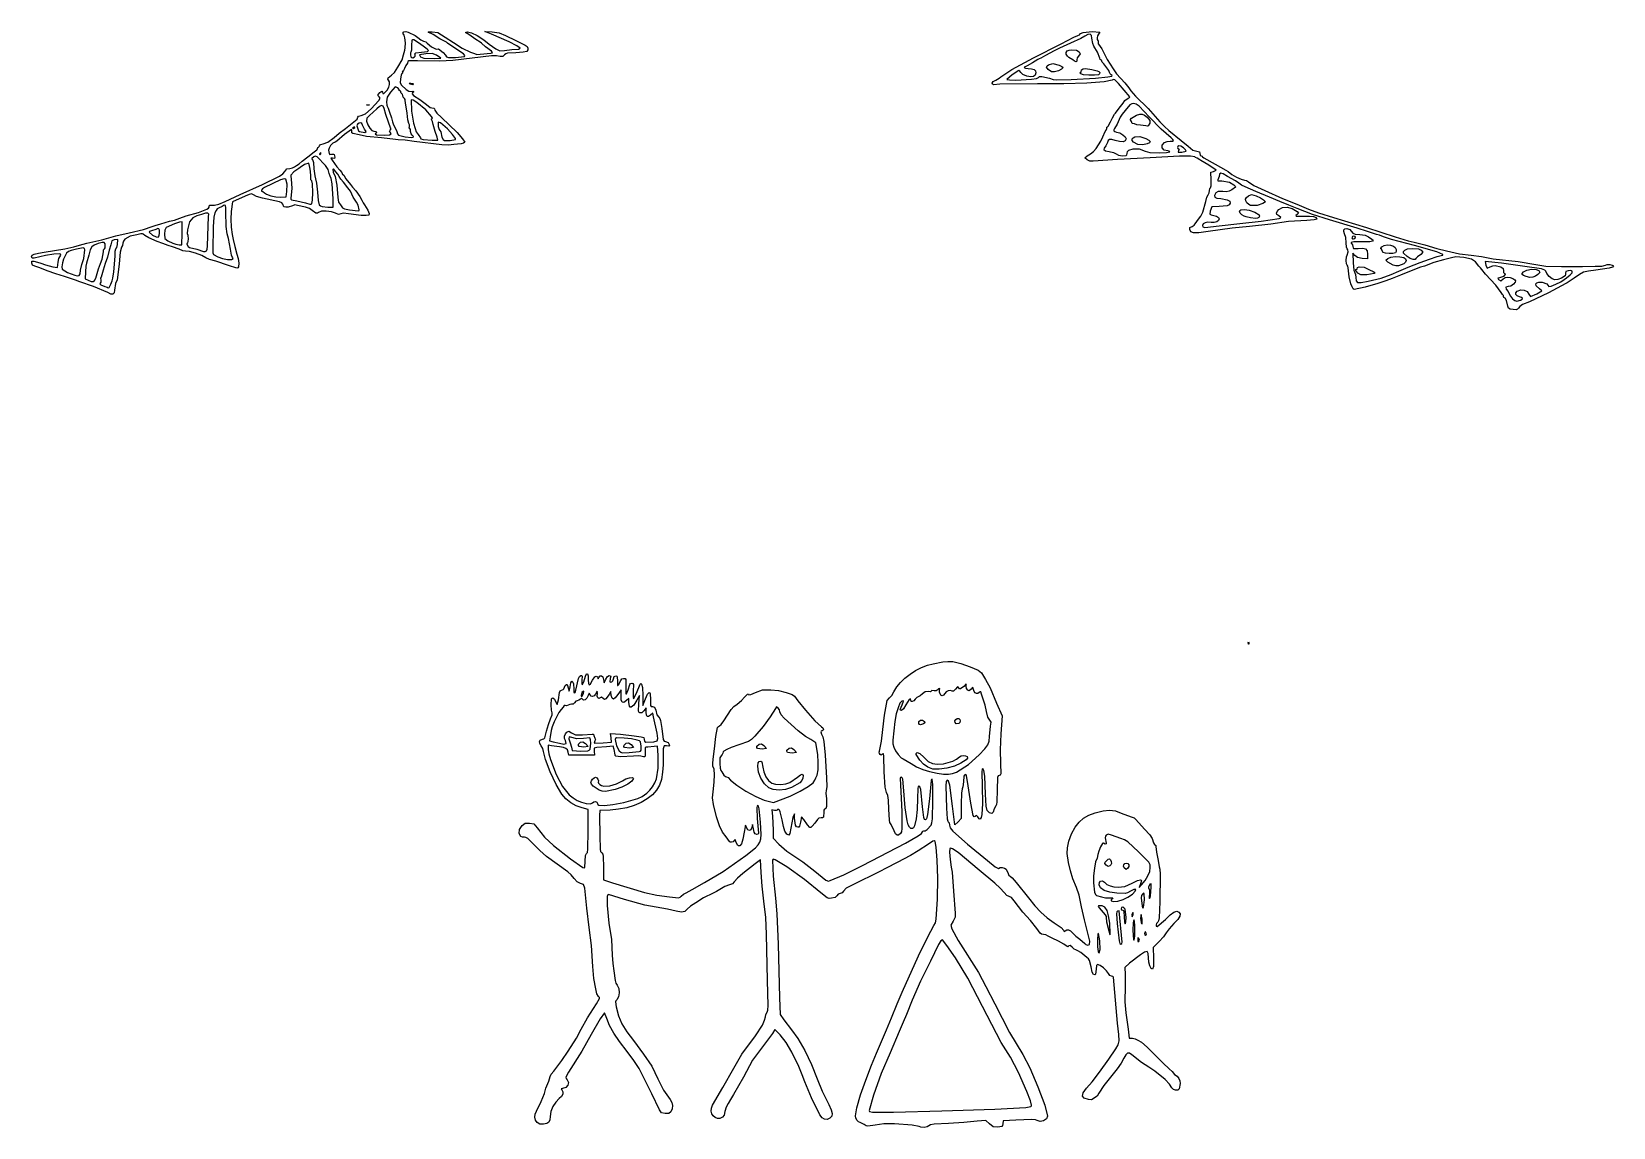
# Model space of a CAD drawing. Extents: x 0.2 to 20.9, y 0.4 to 14.7.
import ezdxf

# ---------------------------------------------------------------- set-up
doc = ezdxf.new("R2010")
doc.units = 0
doc.layers.add('Layer_1', color=7, linetype='CONTINUOUS')

msp = doc.modelspace()

# ---------------------------------------------------------------- linework, layer by layer
at = {"layer": 'Layer_1', "color": 7}
for points in [[(1.155627, 11.298147), (0.967548, 11.378054), (0.791659, 11.440237), (0.731385, 11.463606), (0.589122, 11.509432), (0.476177, 11.543294), (0.361877, 11.586141), (0.264849, 11.62539), (0.201349, 11.646986), (0.171839, 11.657695), (0.161107, 11.684714), (0.163003, 11.710749), (0.186507, 11.711165), (0.234877, 11.69755), (0.27861, 11.685684), (0.340397, 11.662435), (0.437608, 11.635951), (0.497713, 11.627978), (0.505765, 11.695955), (0.515249, 11.745231), (0.526745, 11.768244), (0.539677, 11.791432), (0.536086, 11.800668), (0.522706, 11.805419), (0.450946, 11.803611), (0.339821, 11.785463), (0.193602, 11.749657), (0.165377, 11.749664), (0.158677, 11.769433), (0.167067, 11.790965), (0.193602, 11.803006), (0.246877, 11.816499), (0.323077, 11.828459), (0.59291, 11.871443), (0.712348, 11.898432), (0.787327, 11.922192), (0.882577, 11.946018), (1.079357, 11.990854), (1.263577, 12.043742), (1.435027, 12.082701), (1.624433, 12.124344), (1.739192, 12.16568), (1.777783, 12.176837), (1.850734, 12.200507), (1.963863, 12.233025), (2.030867, 12.248375), (2.098297, 12.272856), (2.184939, 12.303837), (2.343314, 12.348923), (2.45594, 12.390099), (2.477071, 12.404491), (2.482777, 12.418773), (2.485114, 12.434494), (2.495079, 12.443028), (2.555615, 12.444892), (2.611811, 12.456412), (2.695315, 12.49268), (2.889179, 12.583253), (3.181279, 12.71298), (3.404346, 12.823717), (3.450433, 12.855622), (3.47507, 12.884862), (3.504068, 12.917876), (3.54271, 12.926137), (3.576916, 12.931733), (3.600379, 12.945187), (3.627334, 12.964237), (3.662968, 12.986462), (3.704243, 13.0215), (3.778179, 13.077951), (3.858048, 13.144513), (3.892973, 13.167437), (3.901593, 13.173033), (3.905179, 13.186487), (3.90891, 13.199941), (3.917879, 13.205537), (3.926849, 13.210656), (3.930579, 13.222964), (3.943857, 13.237675), (3.978391, 13.248037), (4.039301, 13.268875), (4.121782, 13.332537), (4.187619, 13.386073), (4.269624, 13.449573), (4.381359, 13.534514), (4.421678, 13.57043), (4.433268, 13.594758), (4.440242, 13.609578), (4.4762, 13.619684), (4.532209, 13.642484), (4.605946, 13.705618), (4.708841, 13.815152), (4.724463, 13.843785), (4.712016, 13.860874), (4.697671, 13.873991), (4.69414, 13.8864), (4.721154, 13.919562), (4.745454, 13.93655), (4.753833, 13.924227), (4.760732, 13.908036), (4.77254, 13.906554), (4.8147, 13.949286), (4.836721, 13.987497), (4.847924, 14.026603), (4.847332, 14.059929), (4.833964, 14.080795), (4.824098, 14.093844), (4.828039, 14.11035), (4.872347, 14.145337), (4.913178, 14.180817), (4.957645, 14.253287), (5.012007, 14.348537), (5.029324, 14.415212), (5.046444, 14.475515), (5.05425, 14.504384), (5.054658, 14.568735), (5.049011, 14.635058), (5.038654, 14.669843), (5.022779, 14.698418), (5.03387, 14.712283), (5.06014, 14.716752), (5.091089, 14.711896), (5.116215, 14.697786), (5.155909, 14.678736), (5.182414, 14.667382), (5.217143, 14.640084), (5.256197, 14.61059), (5.293103, 14.593956), (5.321591, 14.582134), (5.340401, 14.564206), (5.396404, 14.516346), (5.458954, 14.48946), (5.489273, 14.489742), (5.549692, 14.444392), (5.58084, 14.410264), (5.594279, 14.386524), (5.62061, 14.376581), (5.710197, 14.378619), (5.831146, 14.390673), (5.832877, 14.405391), (5.814532, 14.426981), (5.714517, 14.493506), (5.606979, 14.566531), (5.593661, 14.577138), (5.507818, 14.624763), (5.41834, 14.679314), (5.352979, 14.708556), (5.360665, 14.713283), (5.405896, 14.715835), (5.482096, 14.706267), (5.577569, 14.642694), (5.685519, 14.573618), (5.799951, 14.500367), (5.907998, 14.450138), (5.959591, 14.430482), (5.992129, 14.417443), (6.035026, 14.419713), (6.175798, 14.43545), (6.197626, 14.440328), (6.182148, 14.460098), (6.105454, 14.518975), (6.051479, 14.566165), (6.034715, 14.577138), (5.977735, 14.612063), (5.885284, 14.678738), (5.844016, 14.707041), (5.868334, 14.714725), (5.920643, 14.702665), (5.997585, 14.664945), (6.08153, 14.611551), (6.154846, 14.552469), (6.239123, 14.492118), (6.29442, 14.467432), (6.353423, 14.47006), (6.451529, 14.481617), (6.53778, 14.487895), (6.559479, 14.49981), (6.516803, 14.529483), (6.414454, 14.582874), (6.184829, 14.684749), (6.095929, 14.716574), (6.191179, 14.713152), (6.284056, 14.702342), (6.368979, 14.666774), (6.502329, 14.600024), (6.572179, 14.563801), (6.626154, 14.537612), (6.648804, 14.522726), (6.660065, 14.502408), (6.659132, 14.479978), (6.645204, 14.458756), (6.599086, 14.447212), (6.502928, 14.441336), (6.393621, 14.434748), (6.370496, 14.425998), (6.355455, 14.410945), (6.331272, 14.390408), (6.297704, 14.392222), (6.247742, 14.400338), (6.181832, 14.399828), (5.930829, 14.368268), (5.676829, 14.339614), (5.502781, 14.332104), (5.213279, 14.335627), (5.102082, 14.334255), (5.087332, 14.324447), (5.081064, 14.304088), (5.061644, 14.272338), (5.041829, 14.234238), (5.032264, 14.207329), (5.021018, 14.196138), (5.014342, 14.192726), (5.015758, 14.184522), (5.017007, 14.175045), (5.009927, 14.16857), (4.998581, 14.146877), (4.989573, 14.100811), (4.98825, 14.045497), (5.00568, 14.015456), (5.064692, 13.960264), (5.099264, 13.936158), (5.131367, 13.934813), (5.151123, 13.936225), (5.16182, 13.930887), (5.1611, 13.92213), (5.146604, 13.913287), (5.143734, 13.901908), (5.161848, 13.880962), (5.242681, 13.826869), (5.330289, 13.763657), (5.380262, 13.72465), (5.403779, 13.719888), (5.429179, 13.715125), (5.438149, 13.706924), (5.441879, 13.689435), (5.466136, 13.651123), (5.527604, 13.591015), (5.731581, 13.394491), (5.805198, 13.311946), (5.832308, 13.269038), (5.818276, 13.254681), (5.784483, 13.249278), (5.689529, 13.239822), (5.618747, 13.231155), (5.532331, 13.232623), (5.168829, 13.275936), (5.052207, 13.295361), (4.960394, 13.301477), (4.924211, 13.305515), (4.742973, 13.32559), (4.546529, 13.344787), (4.451279, 13.364328), (4.365271, 13.38208), (4.353013, 13.393427), (4.353679, 13.409962), (4.35481, 13.427036), (4.348661, 13.434138), (4.259207, 13.36806), (4.159179, 13.282476), (4.133779, 13.271293), (4.104595, 13.255078), (4.075684, 13.224719), (4.054891, 13.190422), (4.050064, 13.162393), (4.057404, 13.119571), (4.065364, 13.109426), (4.089329, 13.111422), (4.112113, 13.113458), (4.121079, 13.106353), (4.129035, 13.072581), (4.128481, 13.057165), (4.10046, 13.058919), (4.079323, 13.061714), (4.079804, 13.058507), (4.095679, 13.034364), (4.127209, 12.987797), (4.158959, 12.947936), (4.196424, 12.901574), (4.220494, 12.873623), (4.226058, 12.857552), (4.225028, 12.852175), (4.233263, 12.849939), (4.248079, 12.835897), (4.275871, 12.787626), (4.337053, 12.716142), (4.362379, 12.681641), (4.405379, 12.629986), (4.457852, 12.55713), (4.484703, 12.509899), (4.502079, 12.475013), (4.519509, 12.447345), (4.563974, 12.380798), (4.58202, 12.333959), (4.575119, 12.313632), (4.540199, 12.307872), (4.47446, 12.309608), (4.310408, 12.331524), (4.244209, 12.340938), (4.208416, 12.331211), (4.17962, 12.322729), (4.140344, 12.340129), (4.086774, 12.358445), (4.018296, 12.366472), (3.955283, 12.363436), (3.918105, 12.348564), (3.902189, 12.337978), (3.882352, 12.339109), (3.833842, 12.375584), (3.797375, 12.400636), (3.744942, 12.41766), (3.642761, 12.441848), (3.605979, 12.447229), (3.577562, 12.436299), (3.518251, 12.416688), (3.486857, 12.416101), (3.46349, 12.422752), (3.447979, 12.455599), (3.438222, 12.475005), (3.406704, 12.485813), (3.185437, 12.533832), (3.10644, 12.558748), (3.063751, 12.580085), (3.03922, 12.5934), (3.006601, 12.583147), (2.958273, 12.563561), (2.790893, 12.489048), (2.774922, 12.361399), (2.769987, 12.26069), (2.773508, 12.154385), (2.784267, 12.05941), (2.801044, 11.992689), (2.819581, 11.902274), (2.845218, 11.803313), (2.866248, 11.744484), (2.874033, 11.684116), (2.868292, 11.637028), (2.860261, 11.623095), (2.848743, 11.618039), (2.737858, 11.654223), (2.572796, 11.712189), (2.488243, 11.732339), (2.439145, 11.756133), (2.38846, 11.783833), (2.307508, 11.81413), (2.226681, 11.83703), (2.176371, 11.842539), (2.140331, 11.846867), (2.089537, 11.866651), (2.004684, 11.897517), (1.948533, 11.914606), (1.878683, 11.940366), (1.803327, 11.967057), (1.692202, 12.017791), (1.640628, 12.044823), (1.619177, 12.063767), (1.611314, 12.070816), (1.590602, 12.067843), (1.536627, 12.057038), (1.450641, 12.036632), (1.379878, 12.000773), (1.360526, 11.974435), (1.352477, 11.944481), (1.347652, 11.916579), (1.336051, 11.895171), (1.319929, 11.830215), (1.304375, 11.675984), (1.290147, 11.530899), (1.277358, 11.466307), (1.255616, 11.418515), (1.245283, 11.332289), (1.239397, 11.296161), (1.222792, 11.278542), (1.195019, 11.279262), (1.155627, 11.298149), (1.155627, 11.298147)], [(19.529353, 11.0809), (19.506943, 11.093024), (19.500778, 11.122591), (19.480172, 11.193789), (19.462206, 11.224303), (19.446054, 11.236957), (19.442739, 11.248298), (19.4421, 11.260862), (19.430788, 11.275254), (19.411878, 11.302202), (19.342312, 11.39462), (19.205503, 11.542373), (19.157878, 11.6025), (19.138828, 11.62263), (19.119778, 11.646302), (19.077135, 11.7018), (19.021827, 11.736788), (18.920091, 11.75657), (18.818893, 11.765959), (18.762498, 11.754157), (18.656017, 11.726989), (18.530597, 11.695063), (18.408578, 11.647223), (18.354921, 11.630815), (18.253321, 11.594822), (18.091078, 11.529007), (17.983128, 11.483406), (17.900578, 11.453325), (17.794776, 11.420233), (17.629106, 11.371275), (17.48668, 11.338637), (17.471868, 11.348897), (17.460715, 11.373562), (17.443854, 11.414837), (17.420784, 11.504157), (17.405278, 11.622677), (17.401547, 11.646308), (17.392578, 11.656137), (17.383609, 11.67457), (17.379878, 11.718888), (17.383609, 11.765511), (17.392578, 11.789487), (17.405278, 11.834687), (17.401547, 11.861066), (17.392578, 11.872037), (17.383542, 11.895076), (17.379799, 11.951412), (17.374304, 12.018964), (17.36029, 12.068052), (17.347997, 12.099323), (17.348684, 12.121374), (17.362445, 12.134435), (17.389377, 12.138737), (17.429046, 12.1267), (17.466887, 12.078337), (17.496801, 12.065852), (17.559123, 12.058959), (17.63079, 12.050414), (17.671847, 12.027285), (17.718823, 11.999037), (17.735478, 11.986579), (17.724083, 11.973112), (17.690684, 11.964788), (17.562594, 11.964181), (17.48092, 11.96564), (17.447365, 11.957114), (17.445765, 11.945955), (17.453829, 11.938404), (17.464387, 11.925638), (17.468778, 11.901944), (17.470143, 11.884262), (17.478243, 11.875751), (17.538689, 11.878016), (17.598629, 11.880614), (17.635515, 11.870565), (17.654135, 11.844781), (17.659278, 11.800168), (17.659278, 11.741892), (17.590055, 11.747632), (17.529871, 11.758701), (17.494047, 11.78413), (17.467262, 11.814887), (17.472738, 11.688431), (17.480591, 11.594643), (17.492546, 11.557198), (17.502668, 11.53723), (17.506878, 11.49593), (17.511621, 11.45091), (17.527039, 11.431704), (17.577529, 11.432866), (17.668775, 11.446643), (17.837078, 11.487488), (17.970428, 11.538016), (18.072525, 11.580742), (18.193175, 11.630555), (18.351428, 11.692782), (18.472078, 11.738346), (18.571101, 11.772038), (18.625076, 11.783137), (18.648292, 11.787273), (18.645428, 11.798309), (18.570503, 11.832844), (18.275228, 11.915062), (17.972991, 11.995284), (17.870052, 12.031447), (17.815905, 12.049837), (17.77658, 12.061049), (17.659278, 12.100503), (17.525928, 12.144868), (17.163978, 12.252337), (16.937844, 12.322934), (16.738528, 12.399441), (16.631602, 12.443623), (16.510408, 12.494119), (16.376034, 12.549039), (16.198778, 12.624479), (16.055269, 12.68439), (16.011501, 12.704338), (15.974039, 12.730481), (15.929273, 12.761037), (15.827681, 12.819125), (15.771048, 12.852968), (15.737261, 12.864038), (15.720856, 12.852259), (15.716372, 12.817553), (15.700938, 12.776278), (15.696613, 12.768896), (15.702458, 12.764213), (15.750911, 12.761038), (15.851702, 12.747512), (15.90714, 12.711709), (15.926736, 12.691712), (15.930181, 12.679606), (15.884328, 12.646276), (15.845597, 12.627058), (15.807649, 12.619759), (15.764142, 12.622186), (15.704708, 12.625167), (15.675185, 12.604078), (15.655741, 12.571556), (15.659059, 12.5493), (15.685812, 12.536523), (15.736675, 12.532438), (15.823617, 12.51442), (15.856504, 12.494763), (15.859938, 12.470391), (15.847662, 12.448843), (15.821978, 12.435267), (15.716007, 12.427773), (15.619413, 12.420744), (15.596784, 12.364163), (15.59375, 12.324838), (15.612108, 12.316538), (15.68237, 12.299777), (15.706752, 12.28317), (15.716178, 12.264943), (15.708052, 12.242376), (15.685745, 12.226271), (15.652362, 12.217988), (15.611009, 12.218886), (15.566214, 12.220736), (15.531205, 12.213786), (15.508415, 12.198952), (15.500278, 12.177153), (15.504553, 12.159398), (15.529669, 12.152901), (15.716178, 12.171879), (15.989228, 12.202207), (16.268472, 12.232826), (16.504268, 12.268712), (16.520503, 12.276133), (16.523415, 12.284109), (16.496795, 12.30407), (16.474295, 12.320649), (16.46715, 12.339048), (16.475399, 12.360689), (16.499081, 12.386995), (16.547107, 12.413156), (16.606586, 12.416946), (16.672174, 12.398969), (16.738527, 12.359833), (16.756846, 12.341477), (16.741702, 12.327874), (16.719252, 12.310303), (16.725607, 12.299444), (16.824252, 12.298036), (16.898581, 12.30022), (16.954663, 12.294457), (16.988399, 12.281595), (16.995691, 12.262485), (16.961456, 12.249884), (16.864484, 12.2442), (16.622946, 12.228311), (16.395627, 12.195441), (16.116227, 12.163935), (15.885687, 12.143794), (15.574142, 12.100147), (15.448939, 12.083247), (15.378804, 12.080804), (15.345585, 12.094855), (15.331131, 12.127439), (15.333451, 12.150642), (15.36099, 12.166185), (15.388882, 12.181425), (15.404475, 12.200125), (15.446978, 12.259388), (15.47519, 12.298449), (15.50079, 12.35183), (15.541039, 12.493784), (15.555642, 12.547817), (15.57184, 12.580416), (15.584084, 12.603585), (15.589177, 12.634945), (15.593192, 12.661213), (15.602844, 12.672138), (15.611989, 12.698182), (15.612369, 12.774721), (15.608227, 12.877303), (15.643152, 12.884258), (15.678077, 12.901375), (15.583256, 12.968902), (15.474426, 13.027738), (15.462177, 13.039061), (15.430427, 13.058353), (15.408003, 13.067626), (15.398677, 13.078729), (15.341891, 13.085546), (15.198565, 13.085071), (14.814477, 13.065823), (14.382677, 13.040835), (14.064307, 13.021113), (14.022066, 13.020725), (13.988107, 13.039538), (13.957227, 13.065491), (13.988977, 13.090782), (14.029674, 13.116356), (14.070304, 13.148505), (14.103277, 13.18758), (14.168638, 13.281738), (14.190954, 13.340584), (14.224018, 13.408814), (14.237408, 13.426931), (14.242977, 13.448393), (14.246636, 13.465234), (14.255434, 13.472238), (14.266575, 13.481565), (14.275862, 13.503988), (14.29312, 13.535738), (14.319177, 13.586538), (14.34661, 13.637338), (14.357277, 13.648433), (14.408077, 13.715102), (14.458877, 13.780739), (14.482928, 13.815018), (14.526609, 13.844862), (14.541808, 13.854185), (14.545659, 13.86482), (14.39928, 14.039656), (14.34944, 14.087354), (14.334276, 14.088758), (14.31673, 14.079485), (14.210541, 14.059667), (13.984795, 14.044162), (13.679566, 14.034842), (13.334927, 14.033582), (12.842802, 14.02678), (12.759115, 14.02137), (12.746828, 14.027279), (12.744377, 14.040284), (12.755701, 14.062698), (12.788827, 14.081838), (12.833277, 14.108753), (12.856438, 14.125578), (12.908193, 14.159568), (13.002507, 14.220918), (13.284127, 14.373645), (13.646339, 14.556942), (13.813138, 14.642667), (13.867113, 14.666038), (13.887476, 14.675563), (13.90086, 14.691572), (13.936937, 14.704698), (14.055009, 14.716838), (14.154077, 14.709581), (14.135027, 14.683274), (14.1225, 14.661944), (14.116488, 14.635159), (14.11786, 14.612248), (14.127488, 14.602538), (14.133666, 14.595077), (14.132356, 14.577138), (14.130977, 14.559199), (14.136987, 14.551738), (14.178442, 14.491413), (14.219262, 14.412038), (14.248024, 14.352826), (14.289489, 14.289152), (14.328466, 14.23081), (14.373805, 14.163834), (14.481102, 14.045854), (14.535247, 13.98157), (14.560317, 13.943464), (14.62254, 13.872417), (14.784497, 13.711594), (14.940599, 13.535536), (14.998515, 13.47329), (15.05874, 13.421438), (15.220877, 13.290571), (15.309777, 13.21784), (15.373388, 13.165296), (15.424188, 13.152596), (15.459786, 13.14398), (15.464553, 13.119813), (15.466508, 13.098349), (15.480428, 13.091238), (15.494446, 13.087508), (15.500277, 13.078538), (15.516152, 13.065694), (15.663022, 12.983144), (15.804991, 12.900738), (15.832745, 12.884841), (15.881538, 12.847517), (15.943289, 12.811544), (16.003459, 12.784443), (16.047506, 12.773738), (16.073207, 12.766463), (16.099424, 12.748971), (16.171916, 12.702885), (16.313077, 12.637203), (16.546161, 12.53044), (16.668677, 12.481553), (16.764424, 12.442138), (16.885074, 12.393164), (17.017927, 12.342862), (17.214777, 12.284418), (17.646577, 12.151813), (18.021227, 12.031484), (18.191764, 11.978772), (18.270555, 11.960938), (18.411167, 11.922562), (18.566806, 11.877463), (18.693806, 11.847168), (18.863838, 11.80862), (19.018177, 11.789451), (19.151527, 11.771059), (19.308121, 11.742637), (19.634127, 11.706753), (19.867317, 11.667673), (19.997854, 11.645907), (20.203867, 11.639087), (20.478677, 11.640918), (20.642314, 11.64396), (20.732067, 11.647324), (20.77801, 11.656871), (20.8018, 11.665342), (20.834893, 11.666208), (20.865352, 11.660398), (20.88124, 11.648841), (20.869401, 11.632808), (20.825106, 11.617542), (20.650127, 11.59201), (20.554345, 11.58141), (20.490297, 11.566026), (20.435864, 11.537695), (20.368926, 11.488256), (20.277909, 11.427538), (20.26066, 11.416869), (20.032468, 11.29588), (19.78052, 11.179954), (19.690555, 11.14375), (19.654204, 11.118812), (19.636672, 11.096862), (19.627048, 11.081909), (19.606969, 11.074415), (19.529352, 11.080901), (19.529353, 11.0809)], [(5.17363, 14.385412), (5.183282, 14.397788), (5.181529, 14.412037), (5.179326, 14.427725), (5.193473, 14.439615), (5.266213, 14.449943), (5.345851, 14.457946), (5.358617, 14.467947), (5.341724, 14.486521), (5.288895, 14.526337), (5.227388, 14.572225), (5.165654, 14.608005), (5.149529, 14.611366), (5.141002, 14.604273), (5.137079, 14.533543), (5.133994, 14.474638), (5.126578, 14.450137), (5.120805, 14.438945), (5.12167, 14.412037), (5.127787, 14.388715), (5.13804, 14.376732), (5.153099, 14.375745), (5.17363, 14.385412), (5.17363, 14.385412)], [(13.257973, 14.092924), (13.32169, 14.104229), (13.351107, 14.117672), (13.364446, 14.129423), (13.393006, 14.131406), (13.493642, 14.106244), (13.540684, 14.092178), (13.59041, 14.085284), (13.776268, 14.087932), (14.096928, 14.108404), (14.257767, 14.123541), (14.311324, 14.134908), (14.315471, 14.143659), (14.301946, 14.152747), (14.287191, 14.164532), (14.28102, 14.181621), (14.269815, 14.20828), (14.24292, 14.243074), (14.204878, 14.297048), (14.192178, 14.310437), (14.183209, 14.316033), (14.179478, 14.329487), (14.175747, 14.342941), (14.166778, 14.348537), (14.157809, 14.354131), (14.154078, 14.367581), (14.121006, 14.44915), (14.076415, 14.52623), (14.060016, 14.562794), (14.050329, 14.630296), (14.042816, 14.665587), (14.025474, 14.681884), (13.997669, 14.679381), (13.958767, 14.658272), (13.906532, 14.627937), (13.767944, 14.564437), (13.62495, 14.500937), (13.55649, 14.465282), (13.43975, 14.404957), (13.379425, 14.370762), (13.360328, 14.361237), (13.341014, 14.351712), (13.271428, 14.310437), (13.201842, 14.269162), (13.182528, 14.259637), (13.169074, 14.255907), (13.163478, 14.246937), (13.178646, 14.237968), (13.215113, 14.234237), (13.259595, 14.230697), (13.29104, 14.219973), (13.309713, 14.201914), (13.315878, 14.176368), (13.30807, 14.147663), (13.285001, 14.131187), (13.247209, 14.127121), (13.195228, 14.135645), (13.143706, 14.154717), (13.119052, 14.180587), (13.105507, 14.199969), (13.090743, 14.205987), (13.004536, 14.151099), (12.934947, 14.091362), (12.969201, 14.084667), (13.053316, 14.082787), (13.257973, 14.092923), (13.257973, 14.092924)], [(5.518079, 14.370784), (5.464104, 14.40759), (5.404116, 14.428449), (5.324404, 14.428314), (5.238871, 14.413733), (5.254627, 14.38606), (5.295869, 14.370636), (5.432084, 14.363312), (5.518079, 14.370777), (5.518079, 14.370784)], [(13.799732, 14.347284), (13.748961, 14.37988), (13.727756, 14.395415), (13.714163, 14.420899), (13.713817, 14.445805), (13.726173, 14.46444), (13.750383, 14.476102), (13.785602, 14.48009), (13.846093, 14.472654), (13.883915, 14.45342), (13.894678, 14.426554), (13.873987, 14.396224), (13.855152, 14.373076), (13.852971, 14.348488), (13.852827, 14.329883), (13.841702, 14.323431), (13.822902, 14.329206), (13.799732, 14.347283), (13.799732, 14.347284)], [(13.520466, 14.191973), (13.478316, 14.220753), (13.455578, 14.250667), (13.462407, 14.268454), (13.480696, 14.283475), (13.538476, 14.297737), (13.622664, 14.279098), (13.657329, 14.262484), (13.671478, 14.246951), (13.653235, 14.223455), (13.610246, 14.202187), (13.56012, 14.189555), (13.520466, 14.191973), (13.520466, 14.191973)], [(13.902753, 14.16487), (13.893321, 14.179369), (13.901694, 14.183437), (13.910058, 14.185892), (13.908655, 14.191794), (13.914444, 14.217194), (13.934618, 14.228715), (13.967066, 14.233599), (14.047409, 14.222587), (14.119154, 14.203295), (14.142055, 14.193654), (14.152874, 14.179652), (14.150542, 14.164909), (14.13399, 14.153046), (14.082489, 14.14539), (14.008933, 14.145721), (13.940097, 14.152671), (13.902753, 14.16487), (13.902753, 14.16487)], [(5.162479, 13.345237), (5.143429, 13.36253), (5.129728, 13.378597), (5.124379, 13.408339), (5.120997, 13.435528), (5.112868, 13.446837), (5.106694, 13.454318), (5.108016, 13.472305), (5.108742, 13.495084), (5.101136, 13.514089), (5.089015, 13.560904), (5.078891, 13.650546), (5.058088, 13.786006), (5.053296, 13.813142), (5.052896, 13.826098), (5.041688, 13.840653), (5.028334, 13.858742), (5.022779, 13.880192), (5.019049, 13.897033), (5.010079, 13.904037), (5.00111, 13.909633), (4.997379, 13.923087), (4.993649, 13.936541), (4.984679, 13.942137), (4.97571, 13.947334), (4.971979, 13.959829), (4.956069, 13.982468), (4.921665, 13.992937), (4.859203, 13.923632), (4.816747, 13.856517), (4.806879, 13.796632), (4.810144, 13.755885), (4.817993, 13.738937), (4.830809, 13.716554), (4.846012, 13.662737), (4.871376, 13.586537), (4.887809, 13.536638), (4.89909, 13.495753), (4.915004, 13.467526), (4.942038, 13.40921), (4.950331, 13.380253), (4.966285, 13.362281), (5.054529, 13.338256), (5.136928, 13.329296), (5.156271, 13.334119), (5.162479, 13.345237), (5.162479, 13.345237)], [(5.118021, 14.031037), (5.102737, 14.040271), (5.127546, 14.042845), (5.152211, 14.039744), (5.162471, 14.031037), (5.153254, 14.019858), (5.118021, 14.031037), (5.118021, 14.031037)], [(4.870379, 13.377783), (4.854504, 13.399264), (4.84583, 13.40814), (4.856875, 13.42669), (4.867014, 13.445248), (4.862282, 13.45733), (4.833146, 13.529387), (4.800501, 13.630987), (4.775471, 13.710362), (4.763538, 13.740924), (4.7444, 13.750084), (4.716971, 13.737768), (4.680167, 13.703904), (4.587073, 13.620141), (4.548052, 13.583446), (4.546958, 13.54405), (4.563563, 13.49502), (4.589168, 13.451157), (4.61762, 13.420896), (4.642767, 13.412673), (4.672914, 13.408561), (4.675438, 13.399346), (4.666042, 13.388978), (4.658409, 13.376474), (4.677026, 13.366778), (4.778316, 13.359648), (4.848708, 13.364975), (4.870391, 13.377783), (4.870379, 13.377783)], [(4.549696, 13.760048), (4.581446, 13.760048), (4.583328, 13.755524), (4.565571, 13.753642), (4.54781, 13.755524), (4.549696, 13.760048), (4.549696, 13.760048)], [(5.473601, 13.332665), (5.445881, 13.409628), (5.419615, 13.501575), (5.410607, 13.541897), (5.398699, 13.564118), (5.391953, 13.571245), (5.400703, 13.573643), (5.409116, 13.581991), (5.398115, 13.605739), (5.321221, 13.694343), (5.206909, 13.787098), (5.155761, 13.817766), (5.129115, 13.824115), (5.135813, 13.673518), (5.160783, 13.518722), (5.182458, 13.450193), (5.197003, 13.404438), (5.221114, 13.369234), (5.251371, 13.324778), (5.259791, 13.313414), (5.286872, 13.305238), (5.407954, 13.29647), (5.481989, 13.294438), (5.473593, 13.332666), (5.473601, 13.332665)], [(14.509678, 13.12154), (14.51583, 13.144954), (14.5329, 13.163336), (14.591469, 13.183917), (14.668742, 13.181107), (14.748076, 13.152727), (14.808896, 13.134215), (14.929051, 13.130333), (15.027522, 13.134403), (15.068478, 13.14297), (15.060772, 13.15128), (15.042244, 13.154737), (14.995104, 13.166369), (14.970048, 13.194951), (14.970657, 13.231014), (15.000512, 13.265089), (15.036671, 13.279854), (15.076712, 13.283459), (15.105752, 13.284055), (15.117574, 13.291696), (15.111908, 13.305451), (15.088488, 13.32439), (14.956278, 13.437944), (14.801778, 13.600035), (14.670672, 13.740761), (14.631015, 13.768965), (14.599512, 13.777037), (14.570661, 13.772924), (14.544599, 13.758373), (14.484278, 13.684686), (14.444544, 13.637424), (14.42096, 13.596062), (14.381208, 13.504378), (14.347187, 13.448732), (14.335937, 13.43152), (14.336651, 13.417431), (14.348936, 13.407203), (14.372396, 13.401574), (14.413441, 13.389646), (14.453766, 13.366344), (14.484513, 13.338094), (14.496821, 13.311322), (14.48663, 13.286951), (14.457621, 13.275185), (14.412646, 13.276429), (14.354559, 13.291088), (14.308933, 13.303282), (14.278296, 13.303373), (14.26107, 13.290953), (14.255678, 13.265618), (14.230278, 13.221163), (14.208274, 13.191771), (14.20762, 13.171347), (14.229669, 13.157743), (14.275772, 13.148806), (14.333273, 13.136059), (14.367847, 13.116651), (14.398541, 13.098759), (14.449353, 13.092296), (14.500293, 13.096116), (14.508044, 13.105092), (14.509678, 13.12154), (14.509678, 13.12154)], [(4.540179, 13.40783), (4.521756, 13.438046), (4.494979, 13.489753), (4.484942, 13.511837), (4.469831, 13.521613), (4.450949, 13.518813), (4.429596, 13.503171), (4.41728, 13.484503), (4.424155, 13.468881), (4.438579, 13.432441), (4.441903, 13.41972), (4.454586, 13.41082), (4.524304, 13.39794), (4.540179, 13.40783), (4.540179, 13.40783)], [(5.712708, 13.303746), (5.712368, 13.315247), (5.696833, 13.334373), (5.670479, 13.369408), (5.605238, 13.445869), (5.516434, 13.523917), (5.483979, 13.531272), (5.486527, 13.472405), (5.496141, 13.437118), (5.506494, 13.421437), (5.51815, 13.405562), (5.534898, 13.334089), (5.550388, 13.304584), (5.566063, 13.290287), (5.641679, 13.290887), (5.712708, 13.303746), (5.712708, 13.303746)], [(14.757649, 13.482499), (14.687129, 13.492296), (14.63816, 13.497497), (14.607505, 13.508199), (14.581535, 13.514461), (14.575633, 13.514465), (14.573178, 13.526212), (14.568674, 13.541915), (14.557844, 13.551432), (14.552935, 13.563473), (14.568834, 13.583611), (14.635398, 13.622746), (14.677588, 13.634282), (14.709762, 13.634455), (14.738936, 13.621842), (14.772126, 13.595021), (14.807753, 13.554613), (14.81015, 13.520221), (14.786682, 13.483177), (14.7713, 13.47717), (14.757649, 13.482499), (14.757649, 13.482499)], [(4.394039, 13.459392), (4.39397, 13.466213), (4.382087, 13.464383), (4.363107, 13.452444), (4.374329, 13.446837), (4.394039, 13.459392), (4.394039, 13.459392)], [(14.650832, 13.240126), (14.594011, 13.270566), (14.577678, 13.292533), (14.576886, 13.311466), (14.589128, 13.326616), (14.611896, 13.337236), (14.678982, 13.341898), (14.758084, 13.319472), (14.796697, 13.297178), (14.811782, 13.278341), (14.803571, 13.261749), (14.772301, 13.246189), (14.716415, 13.233457), (14.650832, 13.240126), (14.650832, 13.240126)], [(4.108125, 12.528939), (4.095487, 12.722569), (4.083249, 12.792454), (4.069918, 12.822421), (4.057579, 12.857518), (4.044337, 12.909446), (4.006779, 12.964089), (3.899184, 13.075545), (3.875369, 13.085782), (3.854416, 13.078557), (3.829936, 13.054375), (3.829946, 13.044473), (3.839811, 13.040437), (3.849611, 13.004448), (3.857955, 12.917922), (3.867074, 12.828951), (3.878732, 12.787084), (3.89109, 12.733341), (3.901863, 12.614665), (3.910452, 12.505111), (3.927822, 12.44792), (3.943684, 12.433425), (3.966402, 12.425378), (4.038623, 12.419771), (4.108379, 12.41749), (4.108097, 12.528938), (4.108125, 12.528939)], [(3.949629, 13.116637), (3.951225, 13.125607), (3.944027, 13.129337), (3.930579, 13.116637), (3.936179, 13.103937), (3.949629, 13.116637), (3.949629, 13.116637)], [(15.283661, 13.150526), (15.276585, 13.16732), (15.247569, 13.193227), (15.212905, 13.215837), (15.188883, 13.222736), (15.17598, 13.212534), (15.17052, 13.198285), (15.173104, 13.185612), (15.184333, 13.180137), (15.192226, 13.176317), (15.184474, 13.163094), (15.177703, 13.138676), (15.229409, 13.138346), (15.283691, 13.150526), (15.283661, 13.150526)], [(3.841679, 12.608637), (3.838213, 12.723116), (3.827752, 12.761037), (3.818631, 12.777688), (3.818227, 12.824545), (3.813104, 12.888045), (3.803579, 12.938088), (3.791853, 12.995385), (3.733581, 12.975186), (3.678696, 12.936081), (3.659646, 12.925609), (3.595172, 12.881231), (3.554105, 12.836847), (3.552658, 12.817541), (3.559847, 12.789547), (3.567911, 12.662721), (3.555831, 12.536019), (3.554451, 12.52301), (3.563773, 12.51436), (3.632129, 12.50237), (3.746429, 12.47665), (3.802485, 12.45813), (3.819456, 12.457596), (3.830653, 12.465095), (3.840521, 12.510835), (3.841679, 12.608637), (3.841679, 12.608637)], [(4.451279, 12.384492), (4.436413, 12.443485), (4.413425, 12.481637), (4.371627, 12.547161), (4.336979, 12.626206), (4.299986, 12.671055), (4.242508, 12.746827), (4.209895, 12.786437), (4.189792, 12.818187), (4.170228, 12.849937), (4.144487, 12.880989), (4.114275, 12.918203), (4.104187, 12.9134), (4.110967, 12.877627), (4.133994, 12.818187), (4.158005, 12.704697), (4.171879, 12.5425), (4.178103, 12.484918), (4.203931, 12.448495), (4.232506, 12.408939), (4.258027, 12.397801), (4.324279, 12.384857), (4.43687, 12.370147), (4.449845, 12.373706), (4.451279, 12.384493), (4.451279, 12.384492)], [(3.502372, 12.621337), (3.506223, 12.718148), (3.487121, 12.785196), (3.466871, 12.78925), (3.418196, 12.773884), (3.209854, 12.674641), (3.183904, 12.657307), (3.170211, 12.639984), (3.170519, 12.626664), (3.186571, 12.621337), (3.209123, 12.607649), (3.235549, 12.587932), (3.29122, 12.568523), (3.359037, 12.554105), (3.421902, 12.549362), (3.492102, 12.551487), (3.502372, 12.621337), (3.502372, 12.621337)], [(2.800277, 11.744385), (2.789626, 11.757737), (2.777411, 11.79038), (2.763009, 11.868862), (2.736644, 12.005387), (2.721528, 12.069115), (2.709039, 12.16645), (2.702447, 12.354639), (2.704999, 12.410917), (2.69919, 12.439229), (2.682768, 12.442809), (2.653482, 12.424891), (2.606844, 12.405841), (2.588839, 12.396543), (2.576892, 12.373687), (2.558824, 12.341937), (2.547759, 12.288654), (2.537816, 12.159356), (2.531576, 11.856038), (2.533839, 11.820902), (2.541643, 11.799608), (2.597717, 11.76611), (2.657939, 11.746229), (2.724394, 11.734627), (2.778151, 11.733336), (2.800277, 11.744385), (2.800277, 11.744385)], [(16.129097, 12.441691), (16.10353, 12.453104), (16.080888, 12.473986), (16.0655, 12.499103), (16.061695, 12.523218), (16.07445, 12.546095), (16.099892, 12.567765), (16.139259, 12.581898), (16.201492, 12.564792), (16.257106, 12.539968), (16.296558, 12.513686), (16.324501, 12.486366), (16.287073, 12.464257), (16.212713, 12.44124), (16.129097, 12.441691), (16.129097, 12.441691)], [(2.129567, 12.072062), (2.130075, 12.227149), (2.097189, 12.222921), (2.030775, 12.200966), (1.920788, 12.149603), (1.903992, 12.117208), (1.898563, 12.064104), (1.905195, 12.006865), (1.940958, 11.974907), (2.010481, 11.944565), (2.046402, 11.931631), (2.090087, 11.922837), (2.124978, 11.922837), (2.129553, 12.072062), (2.129567, 12.072062)], [(2.467232, 12.040313), (2.477874, 12.294312), (2.478924, 12.326688), (2.466487, 12.341382), (2.435925, 12.339811), (2.382599, 12.323388), (2.323719, 12.304596), (2.271671, 12.277823), (2.226285, 12.225604), (2.201894, 12.123098), (2.197967, 12.071807), (2.203377, 12.049829), (2.209727, 11.999037), (2.200202, 11.948237), (2.192107, 11.943842), (2.191409, 11.932661), (2.209727, 11.901973), (2.228777, 11.889065), (2.320852, 11.865831), (2.40839, 11.838745), (2.434053, 11.836479), (2.45051, 11.845143), (2.459909, 11.867299), (2.464397, 11.905505), (2.467232, 12.040313), (2.467232, 12.040313)], [(16.128928, 12.278437), (16.070817, 12.290245), (16.043246, 12.298418), (16.014553, 12.317527), (15.992008, 12.341465), (15.982878, 12.364125), (15.987576, 12.376192), (16.000761, 12.384307), (16.047152, 12.38896), (16.111162, 12.378642), (16.181904, 12.353912), (16.24044, 12.317926), (16.245494, 12.301756), (16.236416, 12.284231), (16.218158, 12.272379), (16.191359, 12.267312), (16.128928, 12.278437), (16.128928, 12.278437)], [(1.835077, 12.081587), (1.833115, 12.116197), (1.825861, 12.133976), (1.811267, 12.136866), (1.787279, 12.126804), (1.730302, 12.107513), (1.704554, 12.099397), (1.697821, 12.088697), (1.743002, 12.052625), (1.789124, 12.029297), (1.817249, 12.025532), (1.831269, 12.042554), (1.835077, 12.081587), (1.835077, 12.081587)], [(17.50371, 12.021262), (17.500105, 12.032692), (17.482536, 12.037137), (17.463457, 12.031565), (17.456078, 12.017156), (17.462395, 12.004571), (17.476893, 12.001445), (17.492891, 12.0072), (17.50371, 12.021262), (17.50371, 12.021262)], [(0.799019, 11.592637), (0.816813, 11.668837), (0.840574, 11.747058), (0.857177, 11.859004), (0.852698, 11.876607), (0.835949, 11.883517), (0.745769, 11.866611), (0.675919, 11.849576), (0.640211, 11.839061), (0.615877, 11.815975), (0.592105, 11.772314), (0.575156, 11.738171), (0.561412, 11.687453), (0.554485, 11.637719), (0.55799, 11.606532), (0.630565, 11.564268), (0.723827, 11.525383), (0.76091, 11.518458), (0.781699, 11.523689), (0.792351, 11.54658), (0.799019, 11.592637), (0.799019, 11.592637)], [(0.998336, 11.48819), (1.03529, 11.608512), (1.060899, 11.681537), (1.084245, 11.738983), (1.098477, 11.833211), (1.102207, 11.860632), (1.111177, 11.872037), (1.12054, 11.883507), (1.123585, 11.909518), (1.120356, 11.93747), (1.110894, 11.954764), (1.080906, 11.954234), (1.030544, 11.940416), (0.979026, 11.919807), (0.945574, 11.898899), (0.926997, 11.85838), (0.9098, 11.789766), (0.879207, 11.683823), (0.868382, 11.64378), (0.862542, 11.571829), (0.860256, 11.477157), (0.899995, 11.459733), (0.938125, 11.445657), (0.96387, 11.444737), (0.982264, 11.458429), (0.998341, 11.48819), (0.998336, 11.48819)], [(1.194565, 11.408487), (1.211905, 11.452937), (1.223659, 11.48766), (1.236426, 11.572375), (1.250877, 11.775052), (1.254379, 11.843548), (1.262801, 11.872037), (1.27312, 11.889538), (1.283006, 11.928817), (1.286185, 11.993362), (1.241758, 11.991499), (1.20821, 11.975574), (1.195262, 11.926018), (1.175834, 11.85427), (1.150431, 11.764826), (1.123498, 11.681303), (1.095646, 11.591666), (1.068886, 11.501927), (1.062813, 11.486744), (1.064988, 11.461703), (1.066756, 11.436318), (1.057182, 11.422977), (1.053151, 11.413815), (1.06551, 11.400906), (1.116756, 11.380129), (1.147448, 11.370101), (1.16147, 11.362919), (1.175096, 11.367817), (1.194565, 11.408488), (1.194565, 11.408487)], [(17.865018, 11.823777), (17.849778, 11.855527), (17.845902, 11.867187), (17.836583, 11.872037), (17.834217, 11.8795), (17.847057, 11.897442), (17.87722, 11.915867), (17.918631, 11.924369), (17.962409, 11.922278), (17.999675, 11.908928), (18.022309, 11.887914), (18.035469, 11.86204), (18.037344, 11.837395), (18.026121, 11.820069), (17.992389, 11.811193), (17.942352, 11.809127), (17.893924, 11.813459), (17.865018, 11.823777), (17.865018, 11.823777)], [(18.181883, 11.770517), (18.132651, 11.817402), (18.133309, 11.835385), (18.148657, 11.855231), (18.184257, 11.870131), (18.256178, 11.874711), (18.328099, 11.870131), (18.363699, 11.855231), (18.383178, 11.828495), (18.357875, 11.796347), (18.315533, 11.766691), (18.294278, 11.745436), (18.283983, 11.733164), (18.257459, 11.734226), (18.221245, 11.747164), (18.181883, 11.770517), (18.181883, 11.770517)], [(17.535453, 11.551461), (17.508096, 11.588318), (17.508889, 11.600639), (17.520327, 11.605337), (17.527589, 11.608959), (17.526158, 11.617665), (17.530329, 11.628769), (17.551055, 11.638154), (17.617036, 11.632034), (17.684678, 11.598398), (17.733582, 11.573828), (17.754832, 11.562316), (17.746694, 11.550984), (17.651719, 11.533523), (17.574496, 11.532071), (17.535453, 11.551461), (17.535453, 11.551461)], [(17.995828, 11.658285), (17.928619, 11.698571), (17.899508, 11.725071), (17.928619, 11.747471), (17.96698, 11.762692), (18.023489, 11.77001), (18.084084, 11.768704), (18.134701, 11.758052), (18.158308, 11.742387), (18.166326, 11.721402), (18.158725, 11.698309), (18.135478, 11.67632), (18.066806, 11.650518), (18.031017, 11.650129), (17.995832, 11.658285), (17.995828, 11.658285)], [(19.666713, 11.199384), (19.685609, 11.212846), (19.689584, 11.224833), (19.678714, 11.235102), (19.653073, 11.243411), (19.619027, 11.256634), (19.601431, 11.275731), (19.601695, 11.297387), (19.621229, 11.318289), (19.666908, 11.335166), (19.71416, 11.332701), (19.753517, 11.313285), (19.77551, 11.27931), (19.795069, 11.249737), (19.878536, 11.282613), (19.945278, 11.323727), (19.914312, 11.348669), (19.870128, 11.387474), (19.86435, 11.412308), (19.876443, 11.428959), (19.904665, 11.436387), (19.947273, 11.43355), (20.007456, 11.414489), (20.035312, 11.380107), (20.065594, 11.382535), (20.12841, 11.407266), (20.195127, 11.441307), (20.237113, 11.471667), (20.266133, 11.491037), (20.316676, 11.53038), (20.33946, 11.559915), (20.342303, 11.579267), (20.325549, 11.587745), (20.289546, 11.584656), (20.258305, 11.573343), (20.253859, 11.554153), (20.256011, 11.534654), (20.249328, 11.518821), (20.200502, 11.486867), (20.154109, 11.469342), (20.11438, 11.467096), (20.077824, 11.480646), (20.040951, 11.510511), (20.00926, 11.54873), (19.996078, 11.577605), (19.983155, 11.594067), (19.938862, 11.609102), (19.723028, 11.642803), (19.414464, 11.682816), (19.201682, 11.704174), (19.209731, 11.658989), (19.227519, 11.618037), (19.267552, 11.637009), (19.301441, 11.650659), (19.334421, 11.65507), (19.405768, 11.636123), (19.438548, 11.613989), (19.442363, 11.585323), (19.442228, 11.563581), (19.449729, 11.554538), (19.460379, 11.549974), (19.461924, 11.538548), (19.440453, 11.508717), (19.388746, 11.491442), (19.367353, 11.48793), (19.378313, 11.471988), (19.405577, 11.454554), (19.437278, 11.478338), (19.463576, 11.496111), (19.494723, 11.502666), (19.5292, 11.49796), (19.565494, 11.48195), (19.590785, 11.465563), (19.599857, 11.452109), (19.593181, 11.435673), (19.571234, 11.410342), (19.538242, 11.385262), (19.501657, 11.376738), (19.470891, 11.372135), (19.477689, 11.344988), (19.50144, 11.313238), (19.518145, 11.283673), (19.533367, 11.250623), (19.558879, 11.21911), (19.588315, 11.19552), (19.615307, 11.186238), (19.666713, 11.199385), (19.666713, 11.199384)], [(19.739942, 11.507786), (19.702137, 11.521825), (19.684796, 11.534748), (19.686073, 11.549768), (19.704122, 11.570097), (19.749062, 11.593093), (19.810568, 11.604611), (19.869493, 11.603065), (19.906694, 11.586871), (19.915796, 11.564106), (19.893462, 11.535068), (19.862308, 11.512157), (19.825784, 11.499875), (19.784719, 11.498369), (19.739942, 11.507786), (19.739942, 11.507786)], [(16.09818, 6.710546), (16.100725, 6.723729), (16.105854, 6.718219), (16.104849, 6.693877), (16.099724, 6.695608), (16.098177, 6.710546), (16.09818, 6.710546)], [(11.786687, 0.376663), (11.694761, 0.395376), (11.461678, 0.410256), (11.325034, 0.410033), (11.209762, 0.395795), (11.113005, 0.381594), (11.090148, 0.387312), (11.067404, 0.402354), (11.01331, 0.429337), (10.991468, 0.436935), (10.972361, 0.456941), (10.95882, 0.485172), (10.953677, 0.517444), (10.971852, 0.623214), (11.019595, 0.790091), (11.086729, 0.985942), (11.163077, 1.178637), (11.226171, 1.337387), (11.360156, 1.642188), (11.423562, 1.800938), (11.499826, 1.985088), (11.563697, 2.137168), (11.776804, 2.61284), (11.89858, 2.861555), (11.979501, 3.010408), (11.999161, 3.045163), (12.01068, 3.093924), (12.025573, 3.355366), (12.031273, 3.631275), (12.021764, 3.864688), (12.009019, 4.034721), (11.994995, 4.109975), (11.983388, 4.119879), (11.966523, 4.115471), (11.910435, 4.076232), (11.77499, 3.987837), (11.671228, 3.92846), (11.499778, 3.836065), (11.353728, 3.758915), (11.271177, 3.718316), (11.182277, 3.675261), (11.004477, 3.584948), (10.831754, 3.498423), (10.793654, 3.458881), (10.776141, 3.439417), (10.750067, 3.429135), (10.723532, 3.418517), (10.705617, 3.397385), (10.684361, 3.374488), (10.638736, 3.365452), (10.606628, 3.365202), (10.579521, 3.373419), (10.499036, 3.436136), (10.285426, 3.611681), (10.050899, 3.776059), (9.89826, 3.871707), (9.874561, 3.877204), (9.866458, 3.863747), (9.873605, 3.656171), (9.906209, 3.369388), (9.923766, 3.160843), (9.937902, 2.766138), (9.958665, 2.061625), (9.967022, 1.846063), (10.011864, 1.775875), (10.115835, 1.642188), (10.197837, 1.531731), (10.288373, 1.373649), (10.376207, 1.189499), (10.450102, 1.000837), (10.515553, 0.841211), (10.601599, 0.664702), (10.633903, 0.596624), (10.647154, 0.546772), (10.641714, 0.511173), (10.617948, 0.485858), (10.580118, 0.469272), (10.545345, 0.471215), (10.513444, 0.491749), (10.484231, 0.530937), (10.375396, 0.752353), (10.288137, 0.962737), (10.254389, 1.054818), (10.210168, 1.162299), (10.119089, 1.349619), (10.045886, 1.478868), (9.965938, 1.577717), (9.89407, 1.646958), (9.863348, 1.595073), (9.733765, 1.418266), (9.604208, 1.244306), (9.483415, 1.024154), (9.354349, 0.796824), (9.315379, 0.731386), (9.282057, 0.676059), (9.256093, 0.628577), (9.242253, 0.574831), (9.23083, 0.526894), (9.209247, 0.498713), (9.175349, 0.483051), (9.142748, 0.482079), (9.113304, 0.493534), (9.088876, 0.51515), (9.071323, 0.544663), (9.062506, 0.579809), (9.064284, 0.618321), (9.078516, 0.657937), (9.215566, 0.886537), (9.359005, 1.142417), (9.464064, 1.323829), (9.642884, 1.563495), (9.733062, 1.704284), (9.761813, 1.767821), (9.772579, 1.813136), (9.778735, 1.845196), (9.793534, 1.876006), (9.804483, 1.902803), (9.808872, 1.961315), (9.799681, 2.288406), (9.785076, 2.894968), (9.778748, 3.115738), (9.752982, 3.326768), (9.728603, 3.523954), (9.718057, 3.702739), (9.707276, 3.871014), (9.637426, 3.816771), (9.47816, 3.690115), (9.404306, 3.628629), (9.36375, 3.582456), (9.340745, 3.553667), (9.302567, 3.540838), (9.238985, 3.519498), (9.130747, 3.455032), (9.086779, 3.432023), (8.962984, 3.374026), (8.860152, 3.307557), (8.789515, 3.261438), (8.745886, 3.223338), (8.714264, 3.193098), (8.672813, 3.185238), (8.604823, 3.197593), (8.48818, 3.223117), (8.191429, 3.274377), (7.927738, 3.351316), (7.718188, 3.413853), (7.706472, 3.409614), (7.700286, 3.390633), (7.699643, 3.270978), (7.721544, 3.039188), (7.754152, 2.827626), (7.7662, 2.620421), (7.771946, 2.513348), (7.78525, 2.416892), (7.804079, 2.288686), (7.811162, 2.253926), (7.829479, 2.226388), (7.850642, 2.1861), (7.857202, 2.129001), (7.849364, 2.073271), (7.827335, 2.037086), (7.812267, 2.024689), (7.805982, 2.010138), (7.816091, 1.944291), (7.848421, 1.826767), (7.892772, 1.721918), (7.955248, 1.617805), (8.041953, 1.502487), (8.176647, 1.323621), (8.282906, 1.169033), (8.363941, 1.001492), (8.438568, 0.853267), (8.523978, 0.729989), (8.544336, 0.693222), (8.55287, 0.650655), (8.549247, 0.608056), (8.533136, 0.571191), (8.506574, 0.548654), (8.460111, 0.546141), (8.412729, 0.556955), (8.38603, 0.594437), (8.28594, 0.803987), (8.117688, 1.134993), (8.047707, 1.242494), (7.959852, 1.357687), (7.860715, 1.48847), (7.785402, 1.601542), (7.731072, 1.701575), (7.694882, 1.79324), (7.665029, 1.864438), (7.606845, 1.7855), (7.491329, 1.583262), (7.365754, 1.365162), (7.192764, 1.090736), (7.158497, 1.023825), (7.160985, 1.004581), (7.175427, 0.988137), (7.193513, 0.954707), (7.185094, 0.917146), (7.156212, 0.886506), (7.112912, 0.873837), (7.096203, 0.870662), (7.103037, 0.858597), (7.118374, 0.831664), (7.11765, 0.800729), (7.101852, 0.7695), (7.071964, 0.741684), (7.024834, 0.697846), (6.986481, 0.639591), (6.9608, 0.574426), (6.951689, 0.509858), (6.948708, 0.463069), (6.93601, 0.433758), (6.909297, 0.416883), (6.864271, 0.407406), (6.816428, 0.407446), (6.781221, 0.429811), (6.759188, 0.461425), (6.750298, 0.499813), (6.75479, 0.540691), (6.772902, 0.579776), (6.836214, 0.70348), (6.87716, 0.81135), (6.895774, 0.881201), (6.933015, 0.969087), (6.953098, 1.03248), (6.966602, 1.063432), (6.998978, 1.10233), (7.106923, 1.242137), (7.185993, 1.362787), (7.295146, 1.534453), (7.35978, 1.652179), (7.439514, 1.798999), (7.558148, 1.985088), (7.599749, 2.053512), (7.59847, 2.068055), (7.5856, 2.080338), (7.564222, 2.114676), (7.549724, 2.181938), (7.525501, 2.315288), (7.512279, 2.471224), (7.493486, 2.749073), (7.461168, 2.982038), (7.434569, 3.236038), (7.406476, 3.499504), (7.387219, 3.545557), (7.349022, 3.561514), (7.306801, 3.580148), (7.266875, 3.624942), (7.22603, 3.673266), (7.182598, 3.711746), (6.903915, 3.91488), (6.816523, 3.990521), (6.738482, 4.069228), (6.657766, 4.148172), (6.633606, 4.1627), (6.614318, 4.165178), (6.588879, 4.166501), (6.56887, 4.17661), (6.546593, 4.215935), (6.550398, 4.268656), (6.583195, 4.320276), (6.624155, 4.348248), (6.681521, 4.351227), (6.739873, 4.339218), (6.781628, 4.289569), (6.876856, 4.165097), (6.994418, 4.057719), (7.22059, 3.884886), (7.381802, 3.771122), (7.398264, 3.763856), (7.406754, 3.76974), (7.410377, 3.850182), (7.414439, 3.925962), (7.429427, 3.95183), (7.439216, 3.966111), (7.445007, 4.009547), (7.448477, 4.243207), (7.448477, 4.527273), (7.371049, 4.5488), (7.293532, 4.577375), (7.222008, 4.617723), (7.158774, 4.668297), (7.106121, 4.727549), (7.029594, 4.855326), (6.950782, 5.021934), (6.889163, 5.182055), (6.864215, 5.290375), (6.855398, 5.325927), (6.834282, 5.362517), (6.814935, 5.394368), (6.811272, 5.420487), (6.822967, 5.439065), (6.849694, 5.448294), (6.868648, 5.453041), (6.881342, 5.467034), (6.903895, 5.553788), (6.928302, 5.643943), (6.958096, 5.718027), (6.980291, 5.768455), (6.978802, 5.793592), (6.969674, 5.830228), (6.965877, 5.900159), (6.96966, 5.977134), (6.976384, 5.988786), (6.988102, 5.989667), (7.007383, 5.974688), (7.022479, 5.944286), (7.04351, 5.903038), (7.061322, 5.963296), (7.073358, 6.061788), (7.081041, 6.081711), (7.102402, 6.091246), (7.122583, 6.098735), (7.130977, 6.111043), (7.149664, 6.151787), (7.164765, 6.16584), (7.176364, 6.166683), (7.194321, 6.109553), (7.203086, 6.077023), (7.212858, 6.134813), (7.223275, 6.186386), (7.234355, 6.207838), (7.247485, 6.198588), (7.257233, 6.174442), (7.261067, 6.103063), (7.260832, 6.070454), (7.267744, 6.05626), (7.277992, 6.062291), (7.287765, 6.090363), (7.3243, 6.24322), (7.338065, 6.272356), (7.352975, 6.282164), (7.36511, 6.282585), (7.371062, 6.275216), (7.368399, 6.221429), (7.366027, 6.17728), (7.371165, 6.162705), (7.394042, 6.20269), (7.416154, 6.275415), (7.428168, 6.306359), (7.44049, 6.305393), (7.449463, 6.277478), (7.451429, 6.227576), (7.452752, 6.177173), (7.462858, 6.159759), (7.481603, 6.175343), (7.508844, 6.223934), (7.535189, 6.267433), (7.556469, 6.275911), (7.570125, 6.264632), (7.576272, 6.247754), (7.579832, 6.239469), (7.588913, 6.256405), (7.605111, 6.279029), (7.624078, 6.281584), (7.641321, 6.265721), (7.652343, 6.233093), (7.659364, 6.188788), (7.680269, 6.236413), (7.70223, 6.272215), (7.726333, 6.284038), (7.745301, 6.277224), (7.739899, 6.243604), (7.73392, 6.200473), (7.741961, 6.195323), (7.758156, 6.199169), (7.77255, 6.214711), (7.780929, 6.242012), (7.789884, 6.269542), (7.810418, 6.277688), (7.823877, 6.27557), (7.831074, 6.266219), (7.832316, 6.207838), (7.832292, 6.152116), (7.837832, 6.151072), (7.848744, 6.163388), (7.875846, 6.217363), (7.888818, 6.239179), (7.914699, 6.245938), (7.932915, 6.24424), (7.94183, 6.232504), (7.941897, 6.139061), (7.941613, 6.057793), (7.945512, 6.043977), (7.952478, 6.044689), (7.975651, 6.09759), (7.994862, 6.1681), (8.006228, 6.179713), (8.02257, 6.182438), (8.037064, 6.180161), (8.044021, 6.167899), (8.041346, 6.080838), (8.039162, 6.009083), (8.044476, 5.979238), (8.08311, 6.052263), (8.130774, 6.170137), (8.140722, 6.179013), (8.150753, 6.170895), (8.161747, 6.126069), (8.164158, 6.022109), (8.166755, 5.893187), (8.200463, 5.979715), (8.226977, 6.039963), (8.24867, 6.061788), (8.257972, 6.057893), (8.26327, 6.043729), (8.26439, 5.969713), (8.265726, 5.889851), (8.274652, 5.87934), (8.292366, 5.877638), (8.32004, 5.868272), (8.336802, 5.830013), (8.3501, 5.768061), (8.375015, 5.736311), (8.387954, 5.722051), (8.397718, 5.696455), (8.413849, 5.58784), (8.433881, 5.446866), (8.445705, 5.425117), (8.463288, 5.420438), (8.499116, 5.405341), (8.515271, 5.37186), (8.506818, 5.359521), (8.477668, 5.361283), (8.444444, 5.360836), (8.43155, 5.323416), (8.430562, 5.206007), (8.433224, 5.115497), (8.425336, 5.016431), (8.408674, 4.922741), (8.385011, 4.848361), (8.346489, 4.782622), (8.292345, 4.722249), (8.224329, 4.668122), (8.144191, 4.621124), (8.053679, 4.582135), (7.954543, 4.552038), (7.848532, 4.531713), (7.737396, 4.522042), (7.600871, 4.517153), (7.600307, 4.45127), (7.600871, 4.183187), (7.605773, 4.00965), (7.613398, 3.976795), (7.626847, 3.959447), (7.640124, 3.942941), (7.647617, 3.914314), (7.651679, 3.77217), (7.651679, 3.606432), (7.769154, 3.568144), (8.188792, 3.442788), (8.348636, 3.408565), (8.516084, 3.383179), (8.633565, 3.371958), (8.654775, 3.378532), (8.669827, 3.394634), (8.697893, 3.419569), (8.733925, 3.439548), (8.813729, 3.483011), (8.972479, 3.571908), (9.220154, 3.717311), (9.514453, 3.927381), (9.640096, 4.026002), (9.67741, 4.063979), (9.701007, 4.101822), (9.713355, 4.145095), (9.716919, 4.199366), (9.707564, 4.363163), (9.691133, 4.538475), (9.683015, 4.572673), (9.673237, 4.582238), (9.664123, 4.575833), (9.659866, 4.550714), (9.664037, 4.408902), (9.67981, 4.218402), (9.677832, 4.205679), (9.65988, 4.201238), (9.638237, 4.209003), (9.626772, 4.232988), (9.612128, 4.299663), (9.604076, 4.334588), (9.592714, 4.293313), (9.579078, 4.263872), (9.562053, 4.252038), (9.543153, 4.264162), (9.524814, 4.293313), (9.509118, 4.324892), (9.506376, 4.300489), (9.491946, 4.230639), (9.474231, 4.139525), (9.460652, 4.081233), (9.435633, 4.054871), (9.421507, 4.054567), (9.407726, 4.063331), (9.385481, 4.109504), (9.376248, 4.134058), (9.364554, 4.121683), (9.349488, 4.107516), (9.328818, 4.100202), (9.310548, 4.101066), (9.302679, 4.111433), (9.256378, 4.171758), (9.211483, 4.23189), (9.170934, 4.316793), (9.131532, 4.434571), (9.090079, 4.593329), (9.077139, 4.68125), (9.091349, 4.798633), (9.10234, 4.893135), (9.104782, 4.983098), (9.098943, 5.055623), (9.085092, 5.097805), (9.081457, 5.129354), (9.088436, 5.186705), (9.106363, 5.325188), (9.123275, 5.485303), (9.144375, 5.601413), (9.155379, 5.617109), (9.169744, 5.623638), (9.193257, 5.643223), (9.226254, 5.690313), (9.323439, 5.840749), (9.359577, 5.879079), (9.401279, 5.910239), (9.45684, 5.95456), (9.496529, 5.998594), (9.53672, 6.040224), (9.551067, 6.042507), (9.556668, 6.029878), (9.582385, 6.033746), (9.644213, 6.061105), (9.735131, 6.098289), (9.844238, 6.09825), (9.941867, 6.085573), (10.042721, 6.062887), (10.121667, 6.036985), (10.153568, 6.014659), (10.194843, 5.953972), (10.295481, 5.831783), (10.418902, 5.689621), (10.505993, 5.612147), (10.525154, 5.596987), (10.533747, 5.57989), (10.530844, 5.565919), (10.515518, 5.560138), (10.503089, 5.555824), (10.497155, 5.544877), (10.507026, 5.515053), (10.524486, 5.479537), (10.538795, 5.419071), (10.554586, 5.242638), (10.570698, 4.944188), (10.576615, 4.825589), (10.569852, 4.775934), (10.563362, 4.74168), (10.570416, 4.668984), (10.574308, 4.566275), (10.564153, 4.540203), (10.546009, 4.531438), (10.537584, 4.521178), (10.535672, 4.496513), (10.53366, 4.430264), (10.521924, 4.420259), (10.500346, 4.419832), (10.470992, 4.416433), (10.452639, 4.3971), (10.420189, 4.349915), (10.384844, 4.309628), (10.368562, 4.294545), (10.354338, 4.292168), (10.325374, 4.327553), (10.275324, 4.398094), (10.244627, 4.431219), (10.233903, 4.363853), (10.220438, 4.309697), (10.211234, 4.299336), (10.198473, 4.296488), (10.179996, 4.303292), (10.166778, 4.324686), (10.153941, 4.417138), (10.151768, 4.474288), (10.132043, 4.423488), (10.104363, 4.283788), (10.094158, 4.215457), (10.078728, 4.194888), (10.052173, 4.207351), (10.028391, 4.244645), (10.007449, 4.306624), (9.989414, 4.39314), (9.967487, 4.498141), (9.95737, 4.52091), (9.946121, 4.529194), (9.931173, 4.528606), (9.924957, 4.52143), (9.915042, 4.514942), (9.891203, 4.516012), (9.857449, 4.522465), (9.865803, 4.442538), (9.874157, 4.257178), (9.874157, 4.151744), (9.947182, 4.076908), (10.054668, 3.982342), (10.261507, 3.84349), (10.420257, 3.723255), (10.564197, 3.602276), (10.596714, 3.589788), (10.622475, 3.597109), (10.801257, 3.674949), (10.902857, 3.723583), (11.042557, 3.794664), (11.607706, 4.087086), (11.773018, 4.184952), (11.81555, 4.216656), (11.829956, 4.235953), (11.83462, 4.247188), (11.845831, 4.248642), (11.866243, 4.251406), (11.892666, 4.267835), (11.942707, 4.325211), (11.952862, 4.354528), (11.95966, 4.408743), (11.967078, 4.642563), (11.967082, 4.856874), (11.957829, 4.925138), (11.948228, 4.920474), (11.944205, 4.909263), (11.923118, 4.667841), (11.896512, 4.463357), (11.887106, 4.423724), (11.881259, 4.404808), (11.867201, 4.394665), (11.856438, 4.399365), (11.848057, 4.423921), (11.831503, 4.565878), (11.807314, 4.790528), (11.796949, 4.827545), (11.783883, 4.836238), (11.775303, 4.829012), (11.769886, 4.803474), (11.765979, 4.674313), (11.760119, 4.530176), (11.745265, 4.405366), (11.724193, 4.31641), (11.712194, 4.290542), (11.699682, 4.279836), (11.677682, 4.281547), (11.658808, 4.29744), (11.642538, 4.329947), (11.628349, 4.381497), (11.604121, 4.551442), (11.581938, 4.826713), (11.571343, 4.926058), (11.564023, 4.945227), (11.553888, 4.950538), (11.544017, 4.946966), (11.539206, 4.932813), (11.542346, 4.852113), (11.557759, 4.499688), (11.560297, 4.278726), (11.553805, 4.238156), (11.540361, 4.21513), (11.517247, 4.194825), (11.496194, 4.193576), (11.477367, 4.211315), (11.460929, 4.247973), (11.418376, 4.332471), (11.404253, 4.356711), (11.396078, 4.389797), (11.390734, 4.531836), (11.386208, 4.652081), (11.37683, 4.711752), (11.35759, 4.752767), (11.342881, 4.819519), (11.328079, 5.0237), (11.322384, 5.229561), (11.318697, 5.260672), (11.313546, 5.258513), (11.290506, 5.242638), (11.277141, 5.24831), (11.2669, 5.262068), (11.262168, 5.279021), (11.265329, 5.294282), (11.292671, 5.424014), (11.309725, 5.575265), (11.332353, 5.764057), (11.367529, 5.957026), (11.39952, 5.992667), (11.426478, 6.021508), (11.456125, 6.072029), (11.492556, 6.133456), (11.541437, 6.193562), (11.600509, 6.250742), (11.667512, 6.303392), (11.740188, 6.34991), (11.816277, 6.38869), (11.893519, 6.418128), (11.969656, 6.436621), (12.096656, 6.460864), (12.164115, 6.468827), (12.228216, 6.467321), (12.331595, 6.44217), (12.456045, 6.398561), (12.560691, 6.352494), (12.604656, 6.31997), (12.655651, 6.229926), (12.714833, 6.120938), (12.79794, 5.922651), (12.872859, 5.756988), (12.857745, 5.522038), (12.849467, 5.309941), (12.851259, 5.131513), (12.855185, 4.997047), (12.848428, 4.978992), (12.833871, 4.975938), (12.819235, 4.971994), (12.811467, 4.949623), (12.807856, 4.786345), (12.804043, 4.630888), (12.798209, 4.59541), (12.788806, 4.577702), (12.769756, 4.53786), (12.75657, 4.492428), (12.739872, 4.474495), (12.707613, 4.486286), (12.676891, 4.513681), (12.66376, 4.572085), (12.655501, 4.728288), (12.645204, 4.966875), (12.634339, 5.038619), (12.621079, 5.064838), (12.612299, 5.056013), (12.608164, 5.021981), (12.612073, 4.832947), (12.615706, 4.608207), (12.606774, 4.464264), (12.597741, 4.423572), (12.58574, 4.404255), (12.570828, 4.406707), (12.553064, 4.431319), (12.53772, 4.450881), (12.518085, 4.437609), (12.50593, 4.431529), (12.495288, 4.450065), (12.462596, 4.610753), (12.419123, 4.897146), (12.408247, 4.971057), (12.4007, 4.984008), (12.390127, 4.985911), (12.379978, 4.979832), (12.373119, 4.964013), (12.365975, 4.890078), (12.359773, 4.825145), (12.3501, 4.798138), (12.34133, 4.744147), (12.337956, 4.603779), (12.337956, 4.40942), (12.296109, 4.36886), (12.254262, 4.3283), (12.225225, 4.572744), (12.186542, 4.847991), (12.170873, 4.898885), (12.153317, 4.912438), (12.140761, 4.896496), (12.135134, 4.8395), (12.143128, 4.547313), (12.153272, 4.404704), (12.159882, 4.37507), (12.168482, 4.366338), (12.181085, 4.355389), (12.185556, 4.324532), (12.194222, 4.287996), (12.228244, 4.243004), (12.420506, 4.076908), (12.680489, 3.859326), (12.782685, 3.777054), (12.825904, 3.757005), (12.84687, 3.767316), (12.875031, 3.768656), (12.90336, 3.761724), (12.924832, 3.747213), (12.952442, 3.690063), (12.963029, 3.665397), (12.976829, 3.655138), (13.004609, 3.633816), (13.058107, 3.574854), (13.216662, 3.374015), (13.300026, 3.268857), (13.379294, 3.183864), (13.4619, 3.111828), (13.555277, 3.045538), (13.64523, 2.981827), (13.683201, 2.944573), (13.687136, 2.933169), (13.699396, 2.941398), (13.720384, 2.954497), (13.743346, 2.953894), (13.76817, 2.939626), (13.79474, 2.911727), (13.837177, 2.868777), (13.889402, 2.828578), (13.955679, 2.771888), (13.970123, 2.758857), (13.994908, 2.753438), (14.020016, 2.762125), (14.023238, 2.80412), (13.951437, 3.083638), (13.913333, 3.255088), (13.883139, 3.405393), (13.847845, 3.509088), (13.801522, 3.621552), (13.76733, 3.727363), (13.743022, 3.834702), (13.726352, 3.951755), (13.72882, 4.027639), (13.74896, 4.116262), (13.784085, 4.208815), (13.831508, 4.296488), (13.881051, 4.361866), (13.938426, 4.413211), (14.007616, 4.4534), (14.092601, 4.485314), (14.196326, 4.511589), (14.281973, 4.519815), (14.358147, 4.509902), (14.433456, 4.48176), (14.564092, 4.434306), (14.603339, 4.421482), (14.626388, 4.399566), (14.740227, 4.273452), (14.81059, 4.196319), (14.839856, 4.150224), (14.854974, 4.093847), (14.868535, 4.070882), (14.881354, 4.061538), (14.887721, 4.056007), (14.886149, 4.042711), (14.89749, 3.971265), (14.916056, 3.862256), (14.929926, 3.779952), (14.938748, 3.749195), (14.942833, 3.680888), (14.938987, 3.320403), (14.931255, 3.109057), (14.923995, 3.069113), (14.912422, 3.052303), (14.897835, 3.035758), (14.891272, 3.016809), (14.893464, 3.001215), (14.905138, 2.994738), (15.013103, 3.089749), (15.076469, 3.149714), (15.124725, 3.184388), (15.161212, 3.195581), (15.189271, 3.185101), (15.205717, 3.161371), (15.20147, 3.131071), (15.174815, 3.090252), (15.124037, 3.034968), (15.05975, 2.96397), (15.023315, 2.912188), (14.988637, 2.862896), (14.928573, 2.797888), (14.850433, 2.721688), (14.85467, 2.583162), (14.854442, 2.473927), (14.842851, 2.439168), (14.824645, 2.448568), (14.807228, 2.4823), (14.794126, 2.530863), (14.788862, 2.584754), (14.785496, 2.642723), (14.771419, 2.667102), (14.739948, 2.6605), (14.684402, 2.625528), (14.541893, 2.515316), (14.480688, 2.461345), (14.484941, 2.369266), (14.486282, 2.213688), (14.48234, 2.009212), (14.494231, 1.864438), (14.523761, 1.651713), (14.538633, 1.534237), (14.579582, 1.534237), (14.617988, 1.526776), (14.652823, 1.508837), (14.697144, 1.483437), (14.772306, 1.416762), (14.883484, 1.307982), (14.982817, 1.20662), (15.059561, 1.134424), (15.09896, 1.096087), (15.131527, 1.058995), (15.164448, 1.034101), (15.187546, 1.00672), (15.201159, 0.976317), (15.205625, 0.942361), (15.19334, 0.869903), (15.173858, 0.85311), (15.146554, 0.850799), (15.118953, 0.861781), (15.098579, 0.884869), (15.065403, 0.930736), (15.008684, 0.990791), (14.87548, 1.1036), (14.796668, 1.153237), (14.69866, 1.216445), (14.57074, 1.316091), (14.540644, 1.336655), (14.51552, 1.336801), (14.492564, 1.315285), (14.468974, 1.270862), (14.432008, 1.205768), (14.380609, 1.134187), (14.206123, 0.913913), (14.140378, 0.813512), (14.116724, 0.775392), (14.097329, 0.759537), (14.064954, 0.740242), (14.042144, 0.727217), (14.003073, 0.729198), (13.948527, 0.746495), (13.926629, 0.774979), (13.936849, 0.817879), (13.97866, 0.878426), (14.053368, 0.962737), (14.148449, 1.089737), (14.269612, 1.257913), (14.363739, 1.394755), (14.392953, 1.446847), (14.404733, 1.498161), (14.401073, 1.581855), (14.383967, 1.731088), (14.331941, 2.331163), (14.324114, 2.342374), (14.305354, 2.347038), (14.282241, 2.356), (14.265614, 2.382108), (14.241844, 2.416973), (14.20154, 2.455468), (14.157929, 2.486615), (14.124239, 2.499438), (14.107517, 2.486974), (14.103257, 2.438054), (14.09692, 2.374232), (14.08703, 2.365366), (14.070907, 2.368075), (14.05407, 2.399486), (14.037751, 2.469821), (14.017855, 2.553174), (14.003934, 2.574509), (13.983134, 2.591724), (13.90279, 2.654203), (13.867069, 2.67944), (13.839768, 2.689938), (13.816275, 2.700197), (13.789709, 2.724863), (13.764093, 2.749646), (13.748733, 2.741242), (13.734435, 2.729786), (13.712508, 2.744417), (13.680423, 2.766138), (13.612261, 2.804238), (13.530984, 2.842338), (13.477491, 2.867738), (13.445594, 2.885676), (13.414248, 2.893138), (13.391223, 2.897489), (13.370225, 2.911244), (13.329753, 2.971177), (13.244039, 3.075392), (13.145947, 3.185667), (13.032609, 3.334463), (12.99615, 3.374877), (12.965002, 3.388438), (12.934739, 3.401536), (12.900772, 3.441647), (12.849736, 3.498999), (12.777258, 3.562168), (12.572803, 3.734384), (12.297126, 3.966459), (12.221572, 4.014501), (12.198983, 4.021805), (12.186374, 4.018071), (12.183255, 3.969486), (12.190493, 3.874201), (12.203838, 3.772818), (12.219041, 3.705938), (12.237405, 3.458288), (12.255876, 3.172538), (12.256167, 3.116679), (12.229761, 3.065368), (12.203232, 3.015348), (12.21228, 2.965328), (12.297111, 2.812148), (12.561965, 2.394316), (12.661526, 2.212624), (12.776002, 1.985518), (12.970884, 1.606605), (13.14528, 1.318337), (13.234798, 1.144522), (13.341482, 0.894786), (13.43081, 0.655296), (13.468257, 0.512217), (13.452444, 0.475931), (13.414915, 0.449879), (13.370536, 0.440493), (13.334171, 0.454204), (13.311227, 0.463774), (13.261899, 0.467916), (13.052993, 0.460622), (12.885378, 0.450876), (12.881543, 0.411532), (12.878021, 0.38953), (12.869476, 0.377284), (12.816639, 0.368287), (12.757828, 0.372327), (12.708689, 0.410406), (12.661807, 0.456428), (12.547507, 0.447964), (12.372816, 0.428383), (12.172252, 0.41765), (11.98326, 0.409735), (11.934322, 0.399034), (11.91376, 0.383572), (11.89234, 0.371594), (11.851699, 0.365779), (11.810315, 0.367134), (11.786666, 0.376663), (11.786687, 0.376663)], [(7.160864, 5.392022), (7.15093, 5.431453), (7.141227, 5.460266), (7.14136, 5.489869), (7.150908, 5.517756), (7.169446, 5.541422), (7.195104, 5.554742), (7.232706, 5.532657), (7.283457, 5.508539), (7.375104, 5.505857), (7.501012, 5.516238), (7.519341, 5.516707), (7.524679, 5.500033), (7.53938, 5.461616), (7.547341, 5.445792), (7.537574, 5.427019), (7.52832, 5.399865), (7.6459, 5.401796), (7.75622, 5.410985), (7.749856, 5.467425), (7.743495, 5.523866), (7.872214, 5.515332), (8.051732, 5.49366), (8.143807, 5.480007), (8.178066, 5.473708), (8.185082, 5.444958), (8.188821, 5.422822), (8.205371, 5.411885), (8.308907, 5.416161), (8.354347, 5.426673), (8.362882, 5.457419), (8.351763, 5.529666), (8.305732, 5.742534), (8.297697, 5.791581), (8.267728, 5.763428), (8.242242, 5.745215), (8.224398, 5.745985), (8.213891, 5.765959), (8.210417, 5.805361), (8.210417, 5.858586), (8.180761, 5.821523), (8.152696, 5.795095), (8.128299, 5.793212), (8.116365, 5.801249), (8.110554, 5.818736), (8.113488, 5.912825), (8.121481, 6.023686), (8.088593, 5.960186), (8.048153, 5.896667), (8.014134, 5.870067), (8.000828, 5.870954), (7.990683, 5.881483), (7.981944, 5.932009), (7.981944, 5.983664), (7.950841, 5.954444), (7.918909, 5.931909), (7.897, 5.934612), (7.884387, 5.963214), (7.880344, 6.018373), (7.880344, 6.096407), (7.839069, 6.034647), (7.805315, 5.990956), (7.780256, 5.974633), (7.763101, 5.985577), (7.753059, 6.023686), (7.746424, 6.074486), (7.725323, 6.035461), (7.682958, 5.978791), (7.662394, 5.968373), (7.644418, 5.984775), (7.626569, 6.00103), (7.606724, 5.991463), (7.588107, 5.983226), (7.575094, 5.991613), (7.569178, 6.014181), (7.571853, 6.048488), (7.569938, 6.077182), (7.54476, 6.039899), (7.527431, 6.016706), (7.507708, 6.00745), (7.489061, 6.012511), (7.474963, 6.032269), (7.462931, 6.052361), (7.448288, 6.020243), (7.431284, 5.987229), (7.410856, 5.966801), (7.390884, 5.961434), (7.375246, 5.973605), (7.363236, 5.987175), (7.34761, 5.97369), (7.329101, 5.959669), (7.307738, 5.953837), (7.287031, 5.946024), (7.270104, 5.92724), (7.253732, 5.909403), (7.233731, 5.906433), (7.211233, 5.905506), (7.188234, 5.895145), (7.166993, 5.885455), (7.149956, 5.890453), (7.135152, 5.892398), (7.120611, 5.871188), (7.096105, 5.839537), (7.065752, 5.798262), (7.005715, 5.677426), (6.977627, 5.611465), (6.965944, 5.5646), (6.95121, 5.482154), (6.942427, 5.427023), (6.992358, 5.414083), (7.074168, 5.395807), (7.133074, 5.383896), (7.160932, 5.392021), (7.160864, 5.392022)], [(7.390757, 6.052263), (7.39329, 6.072472), (7.387192, 6.080838), (7.368185, 6.06191), (7.359579, 6.020109), (7.362823, 6.008621), (7.370828, 6.011932), (7.390757, 6.052263), (7.390757, 6.052263)], [(12.273801, 5.020044), (12.430745, 5.119297), (12.573562, 5.244684), (12.644914, 5.322349), (12.684911, 5.377405), (12.702413, 5.425793), (12.706278, 5.483449), (12.720906, 5.61968), (12.729135, 5.67177), (12.710142, 5.698329), (12.687107, 5.736567), (12.669313, 5.814138), (12.651174, 5.89633), (12.629242, 5.960188), (12.604643, 6.037446), (12.595524, 6.071651), (12.585425, 6.071695), (12.572845, 6.059527), (12.556875, 6.047574), (12.537992, 6.046712), (12.520609, 6.055926), (12.50914, 6.074199), (12.489741, 6.124721), (12.480832, 6.121915), (12.466338, 6.104763), (12.443086, 6.083609), (12.421984, 6.092329), (12.407384, 6.114151), (12.401077, 6.142717), (12.400676, 6.176088), (12.369937, 6.141163), (12.329264, 6.108071), (12.315169, 6.110663), (12.303059, 6.125504), (12.288778, 6.133503), (12.263379, 6.105686), (12.237812, 6.078858), (12.219556, 6.078943), (12.196569, 6.087139), (12.168122, 6.083293), (12.140864, 6.069511), (12.121441, 6.047895), (12.105056, 6.026314), (12.088629, 6.017338), (12.072186, 6.02438), (12.05953, 6.042312), (12.05287, 6.066341), (12.054411, 6.091673), (12.055931, 6.112018), (12.041059, 6.111417), (12.020479, 6.090591), (12.009818, 6.083412), (11.982379, 6.085283), (11.954381, 6.087178), (11.944279, 6.078933), (11.933939, 6.070696), (11.904872, 6.072844), (11.86619, 6.072112), (11.829926, 6.042681), (11.798949, 6.015813), (11.774376, 6.004638), (11.754132, 5.995311), (11.733561, 5.972888), (11.714978, 5.951735), (11.696827, 5.942198), (11.683047, 5.945095), (11.677579, 5.961246), (11.672134, 5.977834), (11.657508, 5.971376), (11.610965, 5.898918), (11.580346, 5.848011), (11.556648, 5.826838), (11.543053, 5.829455), (11.539254, 5.839714), (11.562175, 5.897595), (11.581938, 5.94697), (11.576462, 5.951659), (11.560617, 5.947146), (11.534511, 5.919953), (11.50911, 5.862313), (11.486572, 5.7805), (11.469054, 5.680788), (11.44015, 5.436881), (11.442688, 5.38809), (11.454755, 5.345965), (11.478158, 5.297322), (11.512782, 5.24707), (11.548757, 5.207733), (11.576212, 5.191838), (11.680375, 5.129748), (11.753048, 5.087112), (11.832913, 5.0523), (11.921535, 5.024733), (12.020479, 5.003832), (12.103984, 4.992562), (12.169506, 4.991217), (12.223844, 5.000233), (12.273802, 5.020044), (12.273801, 5.020044)], [(10.094917, 4.705677), (10.228085, 4.769505), (10.330741, 4.828247), (10.396812, 4.878001), (10.420229, 4.914863), (10.431264, 4.943129), (10.449694, 4.978266), (10.461014, 5.048795), (10.464145, 5.142485), (10.458013, 5.24711), (10.431072, 5.403468), (10.365111, 5.443571), (10.298261, 5.48629), (10.201694, 5.560154), (10.017054, 5.722947), (9.978391, 5.770764), (9.963079, 5.806985), (9.955955, 5.833641), (9.938828, 5.857546), (9.916716, 5.87219), (9.905388, 5.84999), (9.836215, 5.744288), (9.744191, 5.616799), (9.634917, 5.488991), (9.588668, 5.445169), (9.549769, 5.417985), (9.423377, 5.375701), (9.321351, 5.343049), (9.264656, 5.316183), (9.22701, 5.293438), (9.217665, 5.286162), (9.213779, 5.268669), (9.207625, 5.247731), (9.192827, 5.232175), (9.176449, 5.205069), (9.173362, 5.133257), (9.178264, 5.070393), (9.187962, 5.041693), (9.201079, 5.021724), (9.227561, 4.978121), (9.248445, 4.960205), (9.263563, 4.95626), (9.283391, 4.946776), (9.316779, 4.915149), (9.397485, 4.847605), (9.5175, 4.769303), (9.646624, 4.698337), (9.754656, 4.652802), (9.879017, 4.621175), (10.094917, 4.705677), (10.094917, 4.705677)], [(11.784004, 5.654779), (11.78407, 5.681644), (11.802049, 5.697435), (11.828664, 5.698622), (11.854643, 5.681673), (11.861604, 5.664427), (11.844333, 5.649923), (11.804382, 5.637204), (11.792127, 5.642174), (11.784004, 5.654779), (11.784004, 5.654779)], [(12.25632, 5.670342), (12.255863, 5.691075), (12.266941, 5.709621), (12.28494, 5.721197), (12.305243, 5.721023), (12.31984, 5.708179), (12.324692, 5.688887), (12.319806, 5.669594), (12.305187, 5.656746), (12.272412, 5.650435), (12.256318, 5.670342), (12.25632, 5.670342)], [(7.474873, 5.320697), (7.483222, 5.397445), (7.479183, 5.44088), (7.470335, 5.466313), (7.389385, 5.459337), (7.301894, 5.453592), (7.216704, 5.477623), (7.19902, 5.478543), (7.194479, 5.455974), (7.213123, 5.40064), (7.232173, 5.343179), (7.241046, 5.301904), (7.354897, 5.293438), (7.445509, 5.297874), (7.463921, 5.306095), (7.474873, 5.320697), (7.474873, 5.320697)], [(7.329946, 5.352704), (7.3219, 5.366997), (7.323285, 5.382509), (7.351316, 5.409177), (7.381862, 5.414464), (7.414816, 5.391573), (7.448479, 5.352306), (7.393263, 5.344418), (7.329946, 5.352704), (7.329946, 5.352704)], [(8.118585, 5.28937), (8.133724, 5.295006), (8.142121, 5.305546), (8.145156, 5.358075), (8.136269, 5.414046), (8.120521, 5.426714), (8.090998, 5.438438), (8.019786, 5.453923), (7.921554, 5.465076), (7.818984, 5.468363), (7.805998, 5.460457), (7.804079, 5.443532), (7.819584, 5.363279), (7.85775, 5.2965), (7.876135, 5.279421), (7.897045, 5.271178), (7.988229, 5.273994), (8.118585, 5.28937), (8.118585, 5.28937)], [(7.926846, 5.340004), (7.9188, 5.354297), (7.920185, 5.369809), (7.948216, 5.396477), (7.978762, 5.401764), (8.011716, 5.378873), (8.045379, 5.339606), (7.990163, 5.331718), (7.926846, 5.340004), (7.926846, 5.340004)], [(9.666746, 5.327304), (9.6587, 5.341597), (9.660085, 5.357109), (9.688116, 5.383777), (9.718662, 5.389064), (9.751616, 5.366173), (9.785279, 5.326906), (9.730063, 5.319018), (9.666746, 5.327304), (9.666746, 5.327304)], [(7.915933, 4.621555), (8.102586, 4.671228), (8.158461, 4.700519), (8.217899, 4.744385), (8.259946, 4.782872), (8.294823, 4.826552), (8.322761, 4.876193), (8.34399, 4.932567), (8.367244, 5.068595), (8.36643, 5.240799), (8.358872, 5.359611), (8.313251, 5.352064), (8.229529, 5.344385), (8.207691, 5.343249), (8.196856, 5.336157), (8.195829, 5.280745), (8.195257, 5.227665), (8.188037, 5.219163), (8.174352, 5.217238), (8.142001, 5.227716), (8.110336, 5.231881), (8.043299, 5.22718), (7.874401, 5.219876), (7.812047, 5.227013), (7.802321, 5.234518), (7.801635, 5.246577), (7.791044, 5.313497), (7.776546, 5.357426), (7.691888, 5.347817), (7.564826, 5.339047), (7.528633, 5.333362), (7.527061, 5.291262), (7.531698, 5.242637), (7.364098, 5.242637), (7.196497, 5.242637), (7.188104, 5.280843), (7.177855, 5.309221), (7.158764, 5.327918), (7.125774, 5.339912), (7.073829, 5.348185), (6.969054, 5.364225), (6.927779, 5.372812), (6.927779, 5.316804), (6.934763, 5.259751), (6.95502, 5.183844), (7.031211, 4.988637), (7.113731, 4.832195), (7.20254, 4.72084), (7.251241, 4.680199), (7.303838, 4.648585), (7.361108, 4.625249), (7.423825, 4.609443), (7.482222, 4.602586), (7.507029, 4.614776), (7.524725, 4.629014), (7.544231, 4.632182), (7.561354, 4.624766), (7.571898, 4.607251), (7.578134, 4.593631), (7.591619, 4.586049), (7.662785, 4.583017), (7.771856, 4.594977), (7.915933, 4.621555), (7.915933, 4.621555)], [(10.060446, 5.276504), (10.0524, 5.290797), (10.053785, 5.306309), (10.081816, 5.332977), (10.112362, 5.338264), (10.145316, 5.315373), (10.178979, 5.276106), (10.123763, 5.268218), (10.060446, 5.276504), (10.060446, 5.276504)], [(11.899828, 5.083689), (11.842272, 5.122734), (11.794658, 5.172978), (11.747798, 5.247186), (11.748027, 5.263748), (11.761845, 5.273289), (11.793493, 5.264479), (11.8483, 5.213052), (11.905579, 5.159219), (11.959527, 5.129808), (12.02202, 5.120913), (12.104932, 5.128626), (12.225827, 5.161946), (12.273979, 5.187922), (12.313725, 5.220017), (12.335835, 5.232201), (12.36488, 5.236455), (12.393811, 5.232715), (12.41558, 5.22092), (12.421445, 5.203315), (12.400336, 5.179357), (12.332999, 5.13456), (12.247568, 5.097839), (12.150236, 5.071336), (12.047196, 5.057194), (11.966973, 5.058175), (11.899828, 5.083689), (11.899828, 5.083689)], [(9.816155, 4.812871), (9.760066, 4.866996), (9.713873, 4.938564), (9.682528, 5.01794), (9.670979, 5.095486), (9.675752, 5.139728), (9.691175, 5.15877), (9.711023, 5.162805), (9.723852, 5.154119), (9.737059, 5.084687), (9.750612, 5.020642), (9.777895, 4.958907), (9.814404, 4.907475), (9.855632, 4.874339), (9.905735, 4.86102), (9.972053, 4.858182), (10.039456, 4.865338), (10.092814, 4.881997), (10.190692, 4.952752), (10.22983, 4.982424), (10.254651, 4.990083), (10.265279, 4.975705), (10.261843, 4.939266), (10.24874, 4.90832), (10.221745, 4.879401), (10.113431, 4.81725), (10.035999, 4.79262), (9.95165, 4.783547), (9.873872, 4.790232), (9.816155, 4.812871), (9.816155, 4.812871)], [(7.594529, 4.78363), (7.516677, 4.834754), (7.494493, 4.8613), (7.486579, 4.885564), (7.492815, 4.906206), (7.508281, 4.927376), (7.528116, 4.943882), (7.547458, 4.950538), (7.561698, 4.942931), (7.575145, 4.92508), (7.583563, 4.904443), (7.582716, 4.888472), (7.585303, 4.874303), (7.600846, 4.855318), (7.624125, 4.842018), (7.655823, 4.835068), (7.735729, 4.838734), (7.823058, 4.863357), (7.900309, 4.905975), (7.944407, 4.930835), (7.991894, 4.945595), (8.029856, 4.947706), (8.045379, 4.934618), (8.024043, 4.900069), (7.968375, 4.859318), (7.890884, 4.819896), (7.804079, 4.789336), (7.677256, 4.765083), (7.634521, 4.769119), (7.594529, 4.78363), (7.594529, 4.78363)], [(14.459972, 3.350769), (14.522262, 3.382014), (14.579497, 3.42115), (14.61832, 3.457659), (14.625374, 3.481022), (14.600806, 3.481279), (14.553023, 3.458312), (14.516942, 3.4388), (14.485276, 3.429315), (14.377557, 3.431672), (14.284029, 3.445121), (14.211734, 3.469294), (14.163909, 3.50264), (14.143792, 3.54361), (14.147602, 3.574493), (14.163988, 3.592153), (14.187521, 3.593947), (14.212775, 3.577229), (14.246556, 3.547648), (14.286888, 3.52729), (14.335727, 3.51545), (14.395025, 3.511422), (14.480835, 3.520005), (14.578195, 3.56471), (14.64605, 3.597376), (14.685899, 3.607041), (14.695759, 3.603217), (14.699143, 3.593606), (14.687185, 3.556969), (14.667062, 3.509226), (14.700357, 3.540838), (14.747899, 3.600756), (14.783751, 3.66101), (14.806407, 3.718565), (14.814359, 3.770387), (14.811878, 3.806258), (14.794898, 3.839983), (14.66149, 3.976433), (14.520592, 4.104296), (14.476469, 4.131429), (14.429715, 4.14906), (14.304062, 4.193692), (14.26153, 4.207274), (14.237376, 4.193833), (14.227113, 4.17823), (14.223673, 4.15726), (14.237235, 4.090124), (14.235521, 4.078912), (14.224533, 4.074249), (14.20151, 4.090124), (14.196019, 4.092155), (14.186655, 4.082212), (14.161985, 4.038288), (14.138856, 3.982129), (14.128623, 3.937511), (14.11691, 3.889464), (14.098193, 3.84392), (14.082032, 3.760811), (14.071607, 3.661913), (14.070099, 3.569001), (14.083333, 3.446518), (14.094552, 3.416655), (14.109573, 3.404659), (14.173073, 3.384371), (14.225739, 3.373133), (14.281023, 3.370616), (14.324133, 3.370746), (14.316145, 3.357899), (14.302945, 3.34454), (14.302401, 3.334559), (14.331784, 3.325096), (14.38929, 3.330256), (14.459917, 3.35078), (14.459972, 3.350769)], [(14.23588, 3.800444), (14.219106, 3.819536), (14.224776, 3.84087), (14.262874, 3.878336), (14.280555, 3.880835), (14.293946, 3.871038), (14.303813, 3.84714), (14.305561, 3.822615), (14.299612, 3.802003), (14.286389, 3.789846), (14.262233, 3.783485), (14.23588, 3.800444), (14.23588, 3.800444)], [(14.470694, 3.764152), (14.46225, 3.784576), (14.466736, 3.804853), (14.481663, 3.820388), (14.504538, 3.826588), (14.522281, 3.82021), (14.531938, 3.804238), (14.532229, 3.783413), (14.521871, 3.762477), (14.496693, 3.745121), (14.470694, 3.764151), (14.470694, 3.764152)], [(14.826237, 3.51317), (14.823844, 3.55573), (14.808128, 3.549002), (14.78968, 3.511781), (14.790913, 3.496349), (14.800073, 3.490038), (14.805384, 3.476048), (14.802714, 3.442413), (14.800454, 3.369388), (14.80364, 3.363374), (14.807426, 3.367499), (14.815618, 3.399593), (14.826237, 3.51317), (14.826237, 3.51317)], [(14.738278, 3.346705), (14.735026, 3.4278), (14.727516, 3.431787), (14.713022, 3.420318), (14.698685, 3.400716), (14.693152, 3.372046), (14.7077, 3.264093), (14.71763, 3.238617), (14.727568, 3.248035), (14.738278, 3.346705), (14.738278, 3.346705)], [(14.283355, 3.04001), (14.268849, 3.138323), (14.247926, 3.207575), (14.21944, 3.250367), (14.182247, 3.269297), (14.134032, 3.268842), (14.132107, 3.257585), (14.1452, 3.239161), (14.224873, 3.149679), (14.237739, 3.12831), (14.238245, 3.115022), (14.24281, 3.05601), (14.270159, 2.937588), (14.28357, 2.889643), (14.287967, 2.885758), (14.290708, 2.894357), (14.283355, 3.04001), (14.283355, 3.04001)], [(14.446178, 2.789896), (14.404485, 3.200706), (14.384257, 3.19897), (14.37594, 3.187619), (14.372822, 3.162049), (14.381694, 3.037452), (14.407534, 2.807443), (14.416999, 2.773149), (14.428764, 2.766138), (14.441063, 2.773117), (14.446178, 2.789896), (14.446178, 2.789896)], [(14.496978, 3.116222), (14.483831, 3.224172), (14.46941, 3.241122), (14.45283, 3.248061), (14.439161, 3.244435), (14.433478, 3.229688), (14.439074, 3.216234), (14.452528, 3.210638), (14.461883, 3.206669), (14.467723, 3.192646), (14.471578, 3.121738), (14.475207, 3.058238), (14.484278, 3.032838), (14.493319, 3.056859), (14.496978, 3.116222), (14.496978, 3.116222)], [(14.588913, 3.153103), (14.589956, 3.173283), (14.584043, 3.177754), (14.573415, 3.147307), (14.578047, 3.121738), (14.588913, 3.153103), (14.588913, 3.153103)], [(14.708112, 3.091355), (14.694584, 3.155117), (14.687478, 3.106921), (14.692789, 3.050721), (14.699641, 3.037229), (14.70948, 3.032838), (14.708111, 3.091355), (14.708112, 3.091355)], [(14.157879, 2.69574), (14.15451, 2.810919), (14.135803, 2.902946), (14.128174, 2.898429), (14.121795, 2.816938), (14.120677, 2.731144), (14.129652, 2.671152), (14.136361, 2.656079), (14.143719, 2.653754), (14.157879, 2.69574), (14.157879, 2.69574)], [(14.61395, 2.870913), (14.613723, 3.004608), (14.606673, 3.060649), (14.597051, 3.083638), (14.58916, 3.044466), (14.585878, 2.950288), (14.595695, 2.822453), (14.600124, 2.816185), (14.604818, 2.821678), (14.61395, 2.870913), (14.61395, 2.870913)], [(14.763678, 2.898738), (14.750978, 2.924888), (14.742009, 2.922749), (14.738278, 2.906587), (14.742009, 2.888119), (14.750978, 2.880438), (14.759947, 2.885813), (14.763678, 2.898738), (14.763678, 2.898738)], [(12.083978, 0.581006), (12.776128, 0.605692), (13.183996, 0.625103), (13.248902, 0.637778), (13.259237, 0.646185), (13.259642, 0.656478), (13.245138, 0.715087), (13.199124, 0.8373), (13.086544, 1.085586), (12.982593, 1.284471), (12.861856, 1.477017), (12.617825, 1.947653), (12.425943, 2.321749), (12.262786, 2.584767), (12.148365, 2.74915), (12.090356, 2.821519), (12.072278, 2.809246), (12.041801, 2.760883), (11.937015, 2.543888), (11.884996, 2.446196), (11.802465, 2.279229), (11.695099, 2.029538), (11.618377, 1.845388), (11.575275, 1.743787), (11.524518, 1.623138), (11.404784, 1.343737), (11.290385, 1.070687), (11.189109, 0.788543), (11.131522, 0.588087), (11.137591, 0.573711), (11.17441, 0.5665), (11.452185, 0.565803), (12.083978, 0.581006), (12.083978, 0.581006)], [(14.66378, 2.837939), (14.652419, 2.850956), (14.649764, 2.823923), (14.65264, 2.798119), (14.663394, 2.800474), (14.671017, 2.816671), (14.663775, 2.837939), (14.66378, 2.837939)]]:
    msp.add_lwpolyline(points, dxfattribs=at)

doc.saveas('drawing.dxf')
